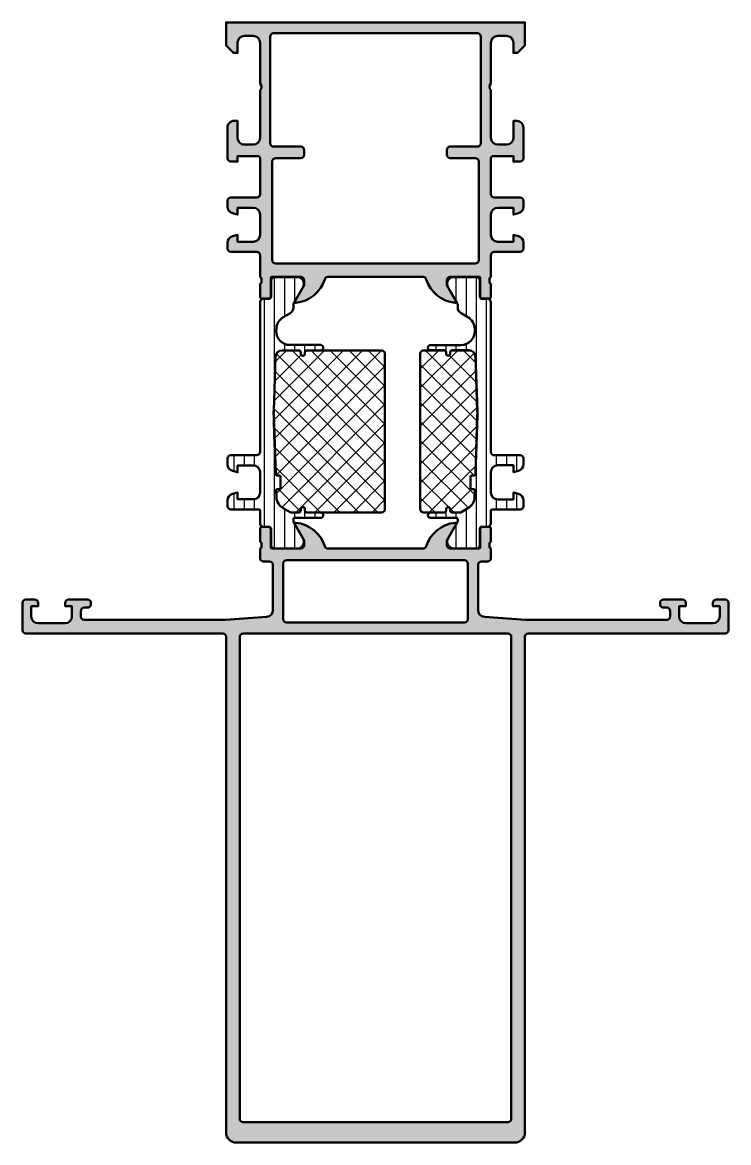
# Model space of a CAD drawing. Extents: x 0 to 104, y -75 to 90.
import ezdxf

# ---------------------------------------------------------------- set-up
doc = ezdxf.new("R2010")
doc.units = 0
for name, color, linetype, lineweight in [('0S-Alu contour', 7, 'Continuous', 50), ('0S-Alu hatch', 252, 'Continuous', 25), ('0S-Plastic contour', 254, 'Continuous', 50), ('0S-Plastic hatch', 253, 'Continuous', 25), ('0S-PT contour', 91, 'Continuous', 50), ('0S-PT hatch', 103, 'Continuous', 25)]:
    doc.layers.add(name, color=color, linetype=linetype, lineweight=lineweight)
pattern_1 = [(90, (0, 0), (-1.4859, 0), [])]
pattern_2 = [(135, (0, 0), (-1.403165018917055, -1.403165018917055), []), (225, (0, 0), (1.403165018917055, -1.403165018917055), [])]

# ---------------------------------------------------------------- blocks, each defined once
blk = doc.blocks.new('445370__25957A92_F69E_449B_9028_9C96737968BF_')
at = {"layer": '0S-Alu hatch'}
h = blk.add_hatch(color=256, dxfattribs=at)
edge = h.paths.add_edge_path()
edge.add_line((35.5, 10.6), (36.4, 10.59999999999999))
edge.add_ellipse((36.4, 10.09999999999999), major_axis=(-0.5, 0), ratio=1, start_angle=180, end_angle=270, ccw=False)
edge.add_line((36.9, 10.09999999999999), (36.90000000000001, 3.4311192034013))
edge.add_ellipse((35.90000000000001, 3.431119203401299), major_axis=(-1, 0), ratio=1, start_angle=94.08561677997488, end_angle=180, ccw=False)
edge.add_line((35.97124704998792, 2.433660503570564), (29.9, 2))
edge.add_line((29.9, 2), (9.100000000000001, 1.999999999999998))
edge.add_ellipse((9.100000000000001, 2.5), major_axis=(-0.5000000000000018, 0), ratio=1, start_angle=0, end_angle=90, ccw=False)
edge.add_line((8.6, 2.5), (8.599999999999998, 3.299999999999999))
edge.add_ellipse((9.099999999999998, 3.299999999999999), major_axis=(-0.5, 0), ratio=1, start_angle=270, end_angle=360, ccw=False)
edge.add_line((9.099999999999998, 3.799999999999999), (9.600000000000001, 3.799999999999998))
edge.add_arc((9.600000000000001, 4.299999999999998), 0.5, 270, 360)
edge.add_line((10.1, 4.300000000000003), (10.1, 4.500000000000006))
edge.add_arc((9.600000000000001, 4.500000000000001), 0.4999999999999983, 0, 90)
edge.add_line((9.600000000000001, 5), (6.800000000000002, 5.000000000000001))
edge.add_arc((6.800000000000002, 4.500000000000001), 0.5, 90, 180)
edge.add_line((6.300000000000002, 4.5), (6.300000000000001, 3.999999999999999))
edge.add_line((6.300000000000001, 3.999999999999999), (7.300000000000001, 3.999999999999999))
edge.add_line((7.300000000000001, 3.999999999999999), (7.300000000000001, 2.5))
edge.add_ellipse((6.3, 2.5), major_axis=(-1, 0), ratio=1, start_angle=90, end_angle=180, ccw=False)
edge.add_line((6.3, 1.499999999999999), (2.299999999999999, 1.499999999999999))
edge.add_ellipse((2.299999999999999, 2.499999999999999), major_axis=(-1, 0), ratio=1, start_angle=0, end_angle=90, ccw=False)
edge.add_line((1.299999999999999, 2.499999999999999), (1.299999999999999, 3.999999999999998))
edge.add_line((1.299999999999999, 3.999999999999998), (2.299999999999999, 3.999999999999999))
edge.add_line((2.299999999999999, 3.999999999999999), (2.299999999999999, 4.499999999999999))
edge.add_arc((1.799999999999999, 4.499999999999999), 0.5, 0, 90)
edge.add_line((1.799999999999999, 4.999999999999999), (0.4999999999999999, 5))
edge.add_arc((0.4999999999999999, 4.5), 0.5, 90, 180)
edge.add_line((-2e-16, 4.5), (0, 0.5))
edge.add_arc((0.5, 0.5), 0.5, 180, 269.9999999999999)
edge.add_line((0.4999999999999998, 0), (29.5, 0))
edge.add_ellipse((29.5, -0.5), major_axis=(-0.5, 0), ratio=1, start_angle=180, end_angle=270, ccw=False)
edge.add_line((30, -0.5), (30, -73.5))
edge.add_arc((31.5, -73.5), 1.5, 180, 270)
edge.add_line((31.5, -75), (72.5, -75))
edge.add_arc((72.5, -73.5), 1.5, 270, 360)
edge.add_line((74, -73.5), (74, -0.5))
edge.add_ellipse((74.5, -0.5), major_axis=(-0.5, 0), ratio=1, start_angle=270, end_angle=360, ccw=False)
edge.add_line((74.5, 1e-16), (103.5, 0))
edge.add_arc((103.5, 0.5), 0.5, 270, 360)
edge.add_line((104, 0.5), (104, 4.500000000000001))
edge.add_arc((103.5, 4.5), 0.5, 0, 90)
edge.add_line((103.5, 5), (102.2, 5.000000000000006))
edge.add_arc((102.2, 4.50000000000002), 0.4999999999999858, 90.0000000000016, 180)
edge.add_line((101.7, 4.500000000000034), (101.7, 3.999999999999999))
edge.add_line((101.7, 3.999999999999999), (102.7, 3.999999999999998))
edge.add_line((102.7, 3.999999999999998), (102.7, 2.5))
edge.add_ellipse((101.7, 2.5), major_axis=(-1, 0), ratio=1, start_angle=90, end_angle=180, ccw=False)
edge.add_line((101.7, 1.5), (97.70000000000003, 1.499999999999993))
edge.add_ellipse((97.70000000000003, 2.500000000000007), major_axis=(-1.000000000000014, 0), ratio=1, start_angle=0, end_angle=89.9999999999992, ccw=False)
edge.add_line((96.70000000000002, 2.500000000000007), (96.70000000000002, 3.999999999999999))
edge.add_line((96.70000000000002, 3.999999999999999), (97.70000000000002, 3.999999999999999))
edge.add_line((97.70000000000002, 3.999999999999999), (97.69999999999999, 4.499999999999998))
edge.add_arc((97.19999999999997, 4.499999999999998), 0.5, 0, 90)
edge.add_line((97.19999999999997, 4.999999999999998), (94.4, 5.000000000000001))
edge.add_arc((94.40000000000003, 4.499999999999987), 0.5000000000000142, 90.0000000000016, 180)
edge.add_line((93.9, 4.499999999999987), (93.89999999999998, 4.299999999999992))
edge.add_arc((94.4, 4.300000000000006), 0.5000000000000142, 180, 269.9999999999984)
edge.add_line((94.39999999999999, 3.799999999999991), (94.9, 3.799999999999986))
edge.add_ellipse((94.9, 3.299999999999986), major_axis=(-0.5, 0), ratio=1, start_angle=180, end_angle=270, ccw=False)
edge.add_line((95.40000000000002, 3.300000000000003), (95.40000000000003, 2.500000000000046))
edge.add_ellipse((94.9, 2.500000000000028), major_axis=(-0.5000000000000285, 0), ratio=1, start_angle=90, end_angle=180, ccw=False)
edge.add_line((94.9, 2), (74.09999999999998, 2.000000000000001))
edge.add_line((74.09999999999998, 2.000000000000001), (68.02875295001212, 2.433660503570555))
edge.add_ellipse((68.10000000000004, 3.431119203401304), major_axis=(-1.000000000000014, 0), ratio=1, start_angle=0, end_angle=85.91438322002472, ccw=False)
edge.add_line((67.10000000000002, 3.431119203401302), (67.1, 10.1))
edge.add_ellipse((67.6, 10.1), major_axis=(-0.5, 0), ratio=1, start_angle=270, end_angle=360, ccw=False)
edge.add_line((67.6, 10.6), (68.49999999999999, 10.6))
edge.add_arc((68.49999999999997, 11.09999999999999), 0.4999999999999858, 270.0000000000017, 360)
edge.add_line((68.99999999999994, 11.09999999999998), (69, 12.50000000000003))
edge.add_ellipse((69.07883644654304, 12.76752059199316), major_axis=(-0.2788950563274375, 0), ratio=1, start_angle=-1.1645893740957263, end_angle=73.58012358050962, ccw=False)
edge.add_line((68.79999899999999, 12.77318899999152), (68.79999900000001, 13.22678299999145))
edge.add_ellipse((69.07886709564318, 13.23244365946859), major_axis=(-0.278925541737145, 0), ratio=1, start_angle=-73.57540544464308, end_angle=1.1628700729031038, ccw=False)
edge.add_line((69, 13.49998699999152), (69, 15.37999800000001))
edge.add_arc((68.69999999999999, 15.37999800000001), 0.3000000000000114, 0, 90)
edge.add_line((68.69999999999999, 15.67999800000003), (67.72002568095718, 15.67999800000001))
edge.add_arc((67.7200256809572, 15.37999800000003), 0.2999999999999829, 90.00000000000543, 180)
edge.add_line((67.42002568095722, 15.37999800000003), (67.42002568095722, 12.62000000000003))
edge.add_ellipse((67.30002568095722, 12.62000000000003), major_axis=(-0.1200000000000045, 0), ratio=1, start_angle=90.00000000000682, end_angle=180, ccw=False)
edge.add_line((67.30002568095723, 12.50000000000002), (63.00000000000004, 12.50000000000003))
edge.add_ellipse((63.00000000000004, 13.00000000000002), major_axis=(-0.4999999999999876, 0), ratio=1, start_angle=0, end_angle=90, ccw=False)
edge.add_line((62.50000000000006, 13.00000000000007), (62.50000000000013, 13.70000000000009))
edge.add_line((62.50000000000013, 13.70000000000009), (63.8814954576225, 16.0928203230276))
edge.add_arc((63.76188021535185, 16.16188021535174), 0.1381197846482894, 330.0000000000001, 455.6225775507896)
edge.add_arc((64.23822324117361, 11.3233911381529), 4.99999999999929, 95.62257755079034, 162.2515836439296)
edge.add_ellipse((58.99999999999984, 13.00000000000072), major_axis=(-0.5000000000006916, 0), ratio=1, start_angle=90, end_angle=162.2515836439305, ccw=False)
edge.add_line((58.99999999999984, 12.50000000000003), (45.00000000000016, 12.50000000000003))
edge.add_ellipse((45.00000000000016, 13.00000000000062), major_axis=(-0.5000000000005916, 0), ratio=1, start_angle=17.748416356070493, end_angle=90, ccw=False)
edge.add_arc((39.76177675882637, 11.32339113815278), 4.999999999999415, 17.74841635607047, 84.37742244920975)
edge.add_arc((40.23811978464812, 16.16188021535176), 0.1381197846482707, 84.37742244920356, 210.0000000000044)
edge.add_line((40.11850454237748, 16.09282032302761), (41.49999999999987, 13.70000000000009))
edge.add_line((41.49999999999987, 13.70000000000009), (41.49999999999993, 13.00000000000005))
edge.add_ellipse((40.99999999999996, 13.00000000000001), major_axis=(-0.4999999999999716, 0), ratio=1, start_angle=90, end_angle=180, ccw=False)
edge.add_line((40.99999999999996, 12.50000000000003), (36.6999743190428, 12.50000000000003))
edge.add_ellipse((36.6999743190428, 12.62000000000004), major_axis=(-0.1200000000000045, 0), ratio=1, start_angle=0, end_angle=90, ccw=False)
edge.add_line((36.57997431904279, 12.62000000000004), (36.57997431904279, 15.37999800000003))
edge.add_arc((36.27997431904279, 15.37999800000002), 0.3000000000000043, 0, 90)
edge.add_line((36.27997431904279, 15.67999800000003), (35.30000000000001, 15.67999800000003))
edge.add_arc((35.30000000000001, 15.37999800000003), 0.3000000000000025, 89.99999999999864, 180)
edge.add_line((35, 15.37999800000003), (35, 13.49998699999152))
edge.add_ellipse((34.92113290435683, 13.23244365946858), major_axis=(-0.2789255417371511, 0), ratio=1, start_angle=178.837129927107, end_angle=253.57540544464518, ccw=False)
edge.add_line((35.200001, 13.22678299999149), (35.200001, 12.77318899999151))
edge.add_ellipse((34.92116355345696, 12.76752059199313), major_axis=(-0.2788950563274308, 0), ratio=1, start_angle=106.4198764194924, end_angle=181.1645893740985, ccw=False)
edge.add_line((35, 12.50000000000001), (35, 11.1))
edge.add_arc((35.5, 11.1), 0.5, 180, 270)
edge = h.paths.add_edge_path()
edge.add_line((65.1, 1.6), (38.9, 1.600000000000001))
edge.add_ellipse((38.9, 2.100000000000001), major_axis=(-0.5, 0), ratio=1, start_angle=0, end_angle=90, ccw=False)
edge.add_line((38.4, 2.100000000000001), (38.40000000000001, 10.3))
edge.add_ellipse((38.9, 10.3), major_axis=(-0.5, 0), ratio=1, start_angle=270, end_angle=360, ccw=False)
edge.add_line((38.9, 10.8), (65.1, 10.8))
edge.add_ellipse((65.1, 10.3), major_axis=(-0.5, 0), ratio=1, start_angle=180, end_angle=270, ccw=False)
edge.add_line((65.6, 10.3), (65.6, 2.100000000000001))
edge.add_ellipse((65.1, 2.1), major_axis=(-0.5, 0), ratio=1, start_angle=90, end_angle=180, ccw=False)
edge = h.paths.add_edge_path()
edge.add_line((32, -71.5), (32, -0.5))
edge.add_ellipse((32.5, -0.5), major_axis=(-0.5, 0), ratio=1, start_angle=270, end_angle=360, ccw=False)
edge.add_line((32.5, 0), (71.5, 0))
edge.add_ellipse((71.5, -0.5), major_axis=(-0.5, 0), ratio=1, start_angle=180, end_angle=270, ccw=False)
edge.add_line((72, -0.5), (72, -71.5))
edge.add_ellipse((71.5, -71.5), major_axis=(-0.5, 0), ratio=1, start_angle=90, end_angle=180, ccw=False)
edge.add_line((71.5, -72), (32.5, -72))
edge.add_ellipse((32.5, -71.5), major_axis=(-0.5, 0), ratio=1, start_angle=0, end_angle=90, ccw=False)
at = {"layer": '0S-Alu contour', "color": 7}
for points in [[(35, 15.37999800000003), (35, 13.49998699999152)], [(36.27997431904279, 15.67999800000003), (35.30000000000001, 15.67999800000003)], [(36.57997431904279, 12.62000000000004), (36.57997431904279, 15.37999800000003)], [(40.11850454237748, 16.09282032302761), (41.49999999999987, 13.70000000000009), (41.49999999999993, 13.00000000000005)], [(62.50000000000006, 13.00000000000007), (62.50000000000013, 13.70000000000009), (63.8814954576225, 16.0928203230276)], [(67.42002568095722, 15.37999800000003), (67.42002568095722, 12.62000000000003)], [(68.69999999999999, 15.67999800000003), (67.72002568095718, 15.67999800000001)], [(69, 13.49998699999152), (69, 15.37999800000001)], [(35.200001, 13.22678299999149), (35.200001, 12.77318899999151)], [(68.79999899999999, 12.77318899999152), (68.79999900000001, 13.22678299999145)], [(35, 12.50000000000001), (35, 11.1)], [(40.99999999999996, 12.50000000000003), (36.6999743190428, 12.50000000000003)], [(58.99999999999984, 12.50000000000003), (45.00000000000016, 12.50000000000003)], [(67.30002568095723, 12.50000000000002), (63.00000000000004, 12.50000000000003)], [(68.99999999999994, 11.09999999999998), (69, 12.50000000000003)], [(35.5, 10.6), (36.4, 10.59999999999999)], [(36.9, 10.09999999999999), (36.90000000000001, 3.4311192034013)], [(38.4, 2.100000000000001), (38.40000000000001, 10.3)], [(38.9, 10.8), (65.1, 10.8)], [(65.6, 10.3), (65.6, 2.100000000000001)], [(67.10000000000002, 3.431119203401302), (67.1, 10.1)], [(67.6, 10.6), (68.49999999999999, 10.6)], [(1.799999999999999, 4.999999999999999), (0.4999999999999999, 5)], [(9.600000000000001, 5), (6.800000000000002, 5.000000000000001)], [(97.19999999999997, 4.999999999999998), (94.4, 5.000000000000001)], [(103.5, 5), (102.2, 5.000000000000006)], [(-2e-16, 4.5), (0, 0.5)], [(1.299999999999999, 2.499999999999999), (1.299999999999999, 3.999999999999998), (2.299999999999999, 3.999999999999999), (2.299999999999999, 4.499999999999999)], [(6.300000000000002, 4.5), (6.300000000000001, 3.999999999999999), (7.300000000000001, 3.999999999999999), (7.300000000000001, 2.5)], [(9.099999999999998, 3.799999999999999), (9.600000000000001, 3.799999999999998)], [(10.1, 4.300000000000003), (10.1, 4.500000000000006)], [(93.9, 4.499999999999987), (93.89999999999998, 4.299999999999992)], [(94.39999999999999, 3.799999999999991), (94.9, 3.799999999999986)], [(96.70000000000002, 2.500000000000007), (96.70000000000002, 3.999999999999999), (97.70000000000002, 3.999999999999999), (97.69999999999999, 4.499999999999998)], [(101.7, 4.500000000000034), (101.7, 3.999999999999999), (102.7, 3.999999999999998), (102.7, 2.5)], [(104, 0.5), (104, 4.500000000000001)], [(8.6, 2.5), (8.599999999999998, 3.299999999999999)], [(35.97124704998792, 2.433660503570564), (29.9, 2), (9.100000000000001, 1.999999999999998)], [(94.9, 2), (74.09999999999998, 2.000000000000001), (68.02875295001212, 2.433660503570555)], [(95.40000000000002, 3.300000000000003), (95.40000000000003, 2.500000000000046)], [(0.4999999999999998, 0), (29.5, 0)], [(6.3, 1.499999999999999), (2.299999999999999, 1.499999999999999)], [(32.5, 0), (71.5, 0)], [(65.1, 1.6), (38.9, 1.600000000000001)], [(74.5, 1e-16), (103.5, 0)], [(101.7, 1.5), (97.70000000000003, 1.499999999999993)], [(30, -0.5), (30, -73.5)], [(32, -71.5), (32, -0.5)], [(72, -0.5), (72, -71.5)], [(74, -73.5), (74, -0.5)], [(71.5, -72), (32.5, -72)], [(31.5, -75), (72.5, -75)]]:
    blk.add_lwpolyline(points, dxfattribs=at)
for centre, radius, start, end in [((35.30000000000001, 15.37999800000003), 0.3000000000000025, 89.99999999999864, 180), ((36.27997431904279, 15.37999800000002), 0.3000000000000043, 0, 90), ((40.23811978464812, 16.16188021535176), 0.1381197846482707, 84.37742244920356, 210.0000000000044), ((39.76177675882637, 11.32339113815278), 4.999999999999415, 17.74841635607047, 84.37742244920975), ((64.23822324117361, 11.3233911381529), 4.99999999999929, 95.62257755079034, 162.2515836439296), ((63.76188021535185, 16.16188021535174), 0.1381197846482894, 330.0000000000001, 95.62257755078969), ((67.7200256809572, 15.37999800000003), 0.2999999999999829, 90.00000000000543, 180), ((68.69999999999999, 15.37999800000001), 0.3000000000000114, 0, 90), ((35.5, 11.1), 0.5, 180, 270), ((68.49999999999997, 11.09999999999999), 0.4999999999999858, 270.0000000000017, 0), ((0.4999999999999999, 4.5), 0.5, 90, 180), ((1.799999999999999, 4.499999999999999), 0.5, 0, 90), ((6.800000000000002, 4.500000000000001), 0.5, 90, 180), ((9.600000000000001, 4.500000000000001), 0.4999999999999983, 0, 90), ((94.40000000000003, 4.499999999999987), 0.5000000000000142, 90.0000000000016, 180), ((97.19999999999997, 4.499999999999998), 0.5, 0, 90), ((102.2, 4.50000000000002), 0.4999999999999858, 90.0000000000016, 180), ((103.5, 4.5), 0.5, 0, 90), ((9.600000000000001, 4.299999999999998), 0.5, 270, 0), ((94.4, 4.300000000000006), 0.5000000000000142, 180, 269.9999999999984), ((0.5, 0.5), 0.5, 180, 269.9999999999999), ((103.5, 0.5), 0.5, 270, 0), ((31.5, -73.5), 1.5, 180, 270), ((72.5, -73.5), 1.5, 270, 0)]:
    blk.add_arc(centre, radius, start, end, dxfattribs=at)
at = {"layer": '0S-Alu contour', "color": 7, "extrusion": (0, 0, -1)}
for centre, radius, start, end in [((-34.92113290435683, 13.23244365946858), 0.2789255417371511, 106.4245945553548, 181.1628700728931), ((-69.07886709564318, 13.23244365946859), 0.278925541737145, 358.8371299270969, 73.57540544464322), ((-34.92116355345696, 12.76752059199313), 0.2788950563274308, 178.8354106259015, 253.5801235805076), ((-36.6999743190428, 12.62000000000004), 0.1200000000000045, 270, 0), ((-40.99999999999996, 13.00000000000001), 0.4999999999999716, 180, 270), ((-45.00000000000016, 13.00000000000062), 0.5000000000005916, 270, 342.2515836439295), ((-58.99999999999984, 13.00000000000072), 0.5000000000006916, 197.7484163560696, 270), ((-63.00000000000004, 13.00000000000002), 0.4999999999999876, 270, 0), ((-67.30002568095722, 12.62000000000003), 0.1200000000000045, 180, 269.9999999999932), ((-69.07883644654304, 12.76752059199316), 0.2788950563274375, 286.4198764194904, 1.164589374095672), ((-36.4, 10.09999999999999), 0.5, 90, 180), ((-38.9, 10.3), 0.5, 0, 90), ((-65.1, 10.3), 0.5, 90, 180), ((-67.6, 10.1), 0.5, 0, 90), ((-9.099999999999998, 3.299999999999999), 0.5, 0, 90), ((-35.90000000000001, 3.431119203401299), 1, 180, 265.9143832200251), ((-68.10000000000004, 3.431119203401304), 1.000000000000014, 274.0856167799753, 0), ((-94.9, 3.299999999999986), 0.5, 90, 180), ((-2.299999999999999, 2.499999999999999), 1, 270, 0), ((-6.3, 2.5), 1, 180, 270), ((-9.100000000000001, 2.5), 0.5000000000000018, 270, 0), ((-38.9, 2.100000000000001), 0.5, 270, 0), ((-65.1, 2.1), 0.5, 180, 270), ((-94.9, 2.500000000000028), 0.5000000000000285, 180, 270), ((-97.70000000000003, 2.500000000000007), 1.000000000000014, 270.0000000000008, 0), ((-101.7, 2.5), 1, 180, 270), ((-29.5, -0.5), 0.5, 90, 180), ((-32.5, -0.5), 0.5, 0, 90), ((-71.5, -0.5), 0.5, 90, 180), ((-74.5, -0.5), 0.5, 0, 90), ((-32.5, -71.5), 0.5, 270, 0), ((-71.5, -71.5), 0.5, 180, 270)]:
    blk.add_arc(centre, radius, start, end, dxfattribs=at)
blk = doc.blocks.new('284639__68BDED8D_8FCE_4AB2_AD28_B8AC3910F13D___E0279F2F_A81D_417C_AD66_057881119763_')
at = {"layer": '0S-Plastic hatch'}
h = blk.add_hatch(dxfattribs=at)
h.set_pattern_fill('ANSI31', color=256, scale=0.4680000000000001, angle=45, style=0)
h.set_pattern_definition(pattern_1)
edge = h.paths.add_edge_path()
edge.add_line((68.99000000000005, 48.790003), (68.99, 26.74999999999992))
edge.add_arc((69.5, 26.74999999999992), 0.5099999999999909, 180, 269.9999999999984)
edge.add_line((69.49999999999999, 26.23999999999993), (73.30000000000003, 26.23999999999993))
edge.add_ellipse((73.30000000000003, 25.74999999999997), major_axis=(-0.4899999999999701, 0), ratio=1, start_angle=180, end_angle=270, ccw=False)
edge.add_line((73.78999999999999, 25.74999999999997), (73.78999999999999, 24.91925077662566))
edge.add_ellipse((72.79999999999988, 24.91925077662564), major_axis=(-0.9900000000001085, 0), ratio=1, start_angle=104.99999999999471, end_angle=180, ccw=False)
edge.add_line((73.05623085465132, 23.96298420859933), (72.31, 23.76303225372842))
edge.add_line((72.31, 23.76303225372842), (72.31, 24.75999999999991))
edge.add_line((72.31, 24.75999999999991), (69.99999999999991, 24.75999999999988))
edge.add_arc((69.99999999999994, 23.74999999999994), 1.009999999999944, 90.00000000000081, 180)
edge.add_line((68.99, 23.74999999999994), (68.99, 20.74999999999993))
edge.add_arc((70, 20.74999999999993), 1.010000000000005, 180, 270)
edge.add_line((70, 19.73999999999993), (72.31, 19.73999999999993))
edge.add_line((72.31, 19.73999999999993), (72.31, 20.73696774627153))
edge.add_line((72.31, 20.73696774627153), (73.05623085465155, 20.53701579140042))
edge.add_ellipse((72.8, 19.58074922337426), major_axis=(-0.9899999999999956, 0), ratio=1, start_angle=180, end_angle=254.99999999999682, ccw=False)
edge.add_line((73.78999999999999, 19.58074922337425), (73.78999999999999, 18.74999999999987))
edge.add_ellipse((73.30000000000001, 18.74999999999987), major_axis=(-0.4899999999999807, 0), ratio=1, start_angle=90, end_angle=180, ccw=False)
edge.add_line((73.30000000000001, 18.25999999999989), (69.20000000000003, 18.25999999999994))
edge.add_arc((69.20000000000003, 18.0499999999999), 0.2100000000000328, 90, 180)
edge.add_line((68.99, 18.04999999999991), (68.98999999999998, 16.20999699999999))
edge.add_ellipse((68.49999999999997, 16.20999699999999), major_axis=(-0.4900000000000091, 0), ratio=1, start_angle=90.0000000000017, end_angle=180, ccw=False)
edge.add_line((68.49999999999999, 15.71999699999998), (67.68195333787374, 15.71999699999999))
edge.add_arc((67.68195333788891, 15.40999699998478), 0.3100000000152079, 90.00000000280777, 180.0079247400522)
edge.add_line((67.37195334083891, 15.40995412301482), (67.37228528359071, 13.01006375071914))
edge.add_ellipse((66.88228931083216, 13.00999597743855), major_axis=(-0.4899959774455449, 0), ratio=1, start_angle=90, end_angle=180.0079248057727, ccw=False)
edge.add_line((66.88228931083216, 12.51999999999301), (63.40646217502285, 12.51999999999998))
edge.add_ellipse((63.54805582209891, 13.49981807472283), major_axis=(-0.989996070924477, 0), ratio=1, start_angle=-32.74075698837942, end_angle=81.77710364110322, ccw=False)
edge.add_line((62.715344117118, 14.03524634894234), (64.04167297106491, 16.33251562640733))
edge.add_arc((63.59999999999995, 16.5875156001929), 0.5099999999999908, 330.0000034006519, 360)
edge.add_line((64.10999999999994, 16.58751560019275), (64.11, 16.81001272907997))
edge.add_arc((63.90000000000005, 16.81001272908003), 0.2099999999999511, 0, 90.0000000000039)
edge.add_line((63.90000000000004, 17.02001272907998), (60.09999999999998, 17.02001272907994))
edge.add_ellipse((60.09999999999998, 17.41001272907993), major_axis=(-0.3900000000000006, 0), ratio=1, start_angle=-90, end_angle=90, ccw=False)
edge.add_line((60.09999999999998, 17.80001272907994), (62.09999999999999, 17.80001272907997))
edge.add_arc((62.09999999999998, 18.11001272907997), 0.3099999999999987, 270.0000000000013, 360)
edge.add_line((62.40999999999998, 18.11001272907984), (62.41000000000006, 18.31001272908011))
edge.add_ellipse((62.70000000000006, 18.31001272908004), major_axis=(-0.2899999999999991, 0), ratio=1, start_angle=180, end_angle=360, ccw=False)
edge.add_line((62.99000000000006, 18.31001272907997), (62.99, 18.11001272908009))
edge.add_arc((63.3, 18.11001272908), 0.3099999999999952, 180, 270)
edge.add_line((63.3, 17.80001272908), (64.46410161520026, 17.80001272907999))
edge.add_arc((64.46410161520026, 18.0100127287114), 0.2099999996314104, 270, 299.9999946536959)
edge.add_line((64.56910159804602, 17.82814738443826), (65.60590409744754, 18.42674545757122))
edge.add_arc((64.60090426373587, 20.16745660626703), 2.009999992277199, 299.9999946536919, 358.2766121829278)
edge.add_line((66.60999506718899, 20.10700735123101), (66.6407156095415, 21.04311204961129))
edge.add_arc((66.43223894920492, 21.05136482297398), 0.2086399438584862, 357.7330684391431, 450.3873064013854)
edge.add_line((66.4308286015123, 21.25999999999995), (66.19999999999999, 21.25999999999998))
edge.add_ellipse((66.19999999999999, 21.44999999999997), major_axis=(-0.1899999999999906, 0), ratio=1, start_angle=0, end_angle=90, ccw=False)
edge.add_line((66.00999999999999, 21.44999999999997), (66.01, 23.04999999999997))
edge.add_ellipse((66.19999999999999, 23.04999999999997), major_axis=(-0.1899999999999835, 0), ratio=1, start_angle=270, end_angle=360, ccw=False)
edge.add_line((66.19999999999999, 23.23999999999995), (66.5095904128498, 23.23999999999997))
edge.add_arc((66.5095904128498, 23.44999999999997), 0.2100000000000044, 270, 358.1203748410043)
edge.add_line((66.71947742087906, 23.44311204961305), (67.00461404939391, 32.13168709397084))
edge.add_arc((57.00005038425419, 32.46001272075425), 10.00994964258245, 358.1203654293956, 361.8796157474867)
edge.add_line((67.00461415725667, 32.78833506078458), (66.74683969807606, 40.7231404904597))
edge.add_arc((65.73738313564951, 40.69001272908003), 1.010000000000027, 1.879625158710634, 90.00000000000242)
edge.add_line((65.73738313564947, 41.70001272908006), (63.29999999999994, 41.70001272908))
edge.add_arc((63.29999999999994, 41.39001272908005), 0.3099999999999454, 90.00000000000134, 180)
edge.add_line((62.99, 41.39001272908005), (62.99, 41.19001272908))
edge.add_ellipse((62.70000000000002, 41.19001272908), major_axis=(-0.2899999999999849, 0), ratio=1, start_angle=0, end_angle=180, ccw=False)
edge.add_line((62.41000000000003, 41.19001272908), (62.41000000000003, 41.39001272908002))
edge.add_arc((62.10000000000007, 41.39001272908002), 0.3099999999999667, 0, 89.99999999999739)
edge.add_line((62.10000000000007, 41.70001272907998), (60.09999999999998, 41.70001272908002))
edge.add_ellipse((60.09999999999998, 42.09001272907999), major_axis=(-0.3899999999999792, 0), ratio=1, start_angle=-90.00000000000102, end_angle=89.99999999999898, ccw=False)
edge.add_line((60.09999999999999, 42.48001272907997), (64.61213858770033, 42.4800127290799))
edge.add_arc((64.61213858770036, 44.4900127290799), 2.00999999999999, 269.9999999999992, 361.879625159)
edge.add_line((66.6210570931231, 44.55594025421194), (66.60999506718893, 44.89301810693162))
edge.add_arc((64.60090425601655, 44.83256885166064), 2.010000000000031, 1.723387817149675, 60.00000552362075)
edge.add_line((65.60590408820266, 46.57328001015478), (64.60500008265467, 47.15115207853417))
edge.add_ellipse((65.1000000000001, 48.00851727600146), major_axis=(-0.9900000000000378, 0), ratio=1, start_angle=0, end_angle=60.00000552362002, ccw=False)
edge.add_line((64.11000000000006, 48.00851727600132), (64.10999999999999, 48.404570065504))
edge.add_arc((63.59999999999999, 48.40457006550386), 0.5099999999999909, 0, 29.99999659934495)
edge.add_line((64.04167297106495, 48.6595700392894), (62.71077477470386, 50.96475365105786))
edge.add_ellipse((63.54348647968489, 51.50018192527717), major_axis=(-0.9899960709244687, 0), ratio=1, start_angle=-81.77710364109811, end_angle=32.740756988366286, ccw=False)
edge.add_line((63.40189283260875, 52.48000000000001), (66.87771996841809, 52.48000000000699))
edge.add_ellipse((66.8777199684273, 51.99000402257063), major_axis=(-0.4899959774363651, 0), ratio=1, start_angle=179.9920752638111, end_angle=270.0000000010768, ccw=False)
edge.add_line((67.36771594117675, 51.98993624988514), (67.36738400129433, 49.59004587609147))
edge.add_arc((67.67738399689443, 49.5900029985654), 0.3099999985654025, 179.9920751571131, 269.9999999999973)
edge.add_line((67.67738399689442, 49.28000299999999), (68.50000000000006, 49.280003))
edge.add_ellipse((68.50000000000006, 48.79000300000001), major_axis=(-0.4899999999999949, 0), ratio=1, start_angle=180, end_angle=270, ccw=False)
at = {"layer": '0S-Plastic contour', "color": 7}
for points in [[(63.40189283260875, 52.48000000000001), (66.87771996841809, 52.48000000000699)], [(67.36771594117675, 51.98993624988514), (67.36738400129433, 49.59004587609147)], [(64.04167297106495, 48.6595700392894), (62.71077477470386, 50.96475365105786)], [(64.11000000000006, 48.00851727600132), (64.10999999999999, 48.404570065504)], [(67.67738399689442, 49.28000299999999), (68.50000000000006, 49.280003)], [(68.99000000000005, 48.790003), (68.99, 26.74999999999992)], [(65.60590408820266, 46.57328001015478), (64.60500008265467, 47.15115207853417)], [(66.6210570931231, 44.55594025421194), (66.60999506718893, 44.89301810693162)], [(60.09999999999999, 42.48001272907997), (64.61213858770033, 42.4800127290799)], [(62.10000000000007, 41.70001272907998), (60.09999999999998, 41.70001272908002)], [(62.41000000000003, 41.19001272908), (62.41000000000003, 41.39001272908002)], [(62.99, 41.39001272908005), (62.99, 41.19001272908)], [(65.73738313564947, 41.70001272908006), (63.29999999999994, 41.70001272908)], [(67.00461415725667, 32.78833506078458), (66.74683969807606, 40.7231404904597)], [(66.71947742087906, 23.44311204961305), (67.00461404939391, 32.13168709397084)], [(69.49999999999999, 26.23999999999993), (73.30000000000003, 26.23999999999993)], [(73.05623085465132, 23.96298420859933), (72.31, 23.76303225372842), (72.31, 24.75999999999991), (69.99999999999991, 24.75999999999988)], [(73.78999999999999, 25.74999999999997), (73.78999999999999, 24.91925077662566)], [(66.19999999999999, 23.23999999999995), (66.5095904128498, 23.23999999999997)], [(68.99, 23.74999999999994), (68.99, 20.74999999999993)], [(66.00999999999999, 21.44999999999997), (66.01, 23.04999999999997)], [(66.4308286015123, 21.25999999999995), (66.19999999999999, 21.25999999999998)], [(66.60999506718899, 20.10700735123101), (66.6407156095415, 21.04311204961129)], [(70, 19.73999999999993), (72.31, 19.73999999999993), (72.31, 20.73696774627153), (73.05623085465155, 20.53701579140042)], [(62.40999999999998, 18.11001272907984), (62.41000000000006, 18.31001272908011)], [(62.99000000000006, 18.31001272907997), (62.99, 18.11001272908009)], [(64.56910159804602, 17.82814738443826), (65.60590409744754, 18.42674545757122)], [(73.30000000000001, 18.25999999999989), (69.20000000000003, 18.25999999999994)], [(73.78999999999999, 19.58074922337425), (73.78999999999999, 18.74999999999987)], [(60.09999999999998, 17.80001272907994), (62.09999999999999, 17.80001272907997)], [(63.90000000000004, 17.02001272907998), (60.09999999999998, 17.02001272907994)], [(63.3, 17.80001272908), (64.46410161520026, 17.80001272907999)], [(64.10999999999994, 16.58751560019275), (64.11, 16.81001272907997)], [(68.99, 18.04999999999991), (68.98999999999998, 16.20999699999999)], [(62.715344117118, 14.03524634894234), (64.04167297106491, 16.33251562640733)], [(67.37195334083891, 15.40995412301482), (67.37228528359071, 13.01006375071914)], [(68.49999999999999, 15.71999699999998), (67.68195333787374, 15.71999699999999)], [(66.88228931083216, 12.51999999999301), (63.40646217502285, 12.51999999999998)]]:
    blk.add_lwpolyline(points, dxfattribs=at)
at = {"layer": '0S-Plastic contour', "color": 7, "extrusion": (0, 0, -1)}
for centre, radius, start, end in [((-63.54348647968489, 51.50018192527717), 0.9899960709244687, 327.2592430116337, 81.77710364109811), ((-66.8777199684273, 51.99000402257063), 0.4899959774363652, 89.99999999892322, 180.007924736189), ((-65.1000000000001, 48.00851727600146), 0.9900000000000378, 299.99999447638, 0), ((-68.50000000000006, 48.79000300000001), 0.4899999999999949, 90, 180), ((-60.09999999999998, 42.09001272907999), 0.3899999999999792, 270.000000000001, 90.00000000000104), ((-62.70000000000002, 41.19001272908), 0.2899999999999849, 180, 0), ((-72.79999999999988, 24.91925077662564), 0.9900000000001085, 180, 255.0000000000053), ((-73.30000000000003, 25.74999999999997), 0.4899999999999701, 90, 180), ((-66.19999999999999, 23.04999999999997), 0.1899999999999835, 0, 90), ((-66.19999999999999, 21.44999999999997), 0.1899999999999906, 270, 0), ((-72.8, 19.58074922337426), 0.9899999999999956, 105.0000000000032, 180), ((-62.70000000000006, 18.31001272908004), 0.2899999999999991, 0, 180), ((-73.30000000000001, 18.74999999999987), 0.4899999999999807, 180, 270), ((-60.09999999999998, 17.41001272907993), 0.3900000000000006, 270, 90), ((-68.49999999999997, 16.20999699999999), 0.4900000000000091, 180, 269.9999999999983), ((-63.54805582209891, 13.49981807472283), 0.989996070924477, 278.2228963588968, 32.74075698837935), ((-66.88228931083216, 13.00999597743855), 0.4899959774455449, 179.9920751942273, 270)]:
    blk.add_arc(centre, radius, start, end, dxfattribs=at)
at = {"layer": '0S-Plastic contour', "color": 7}
for centre, radius, start, end in [((67.67738399689443, 49.5900029985654), 0.3099999985654025, 179.9920751571131, 269.9999999999973), ((63.59999999999999, 48.40457006550386), 0.5099999999999909, 0, 29.99999659934495), ((64.60090425601655, 44.83256885166064), 2.010000000000031, 1.723387817149675, 60.00000552362075), ((64.61213858770036, 44.4900127290799), 2.00999999999999, 269.9999999999992, 1.879625158999989), ((62.10000000000007, 41.39001272908002), 0.3099999999999667, 0, 89.99999999999739), ((63.29999999999994, 41.39001272908005), 0.3099999999999454, 90.00000000000134, 180), ((65.73738313564951, 40.69001272908003), 1.010000000000027, 1.879625158710634, 90.00000000000242), ((57.00005038425419, 32.46001272075425), 10.00994964258245, 358.1203654293956, 1.879615747486764), ((69.5, 26.74999999999992), 0.5099999999999909, 180, 269.9999999999984), ((69.99999999999994, 23.74999999999994), 1.009999999999944, 90.00000000000081, 180), ((66.5095904128498, 23.44999999999997), 0.2100000000000044, 270, 358.1203748410043), ((64.60090426373587, 20.16745660626703), 2.009999992277199, 299.9999946536919, 358.2766121829278), ((66.43223894920492, 21.05136482297398), 0.2086399438584862, 357.7330684391431, 90.38730640138536), ((70, 20.74999999999993), 1.010000000000005, 180, 270), ((69.20000000000003, 18.0499999999999), 0.2100000000000328, 90, 180), ((62.09999999999998, 18.11001272907997), 0.3099999999999987, 270.0000000000013, 0), ((63.3, 18.11001272908), 0.3099999999999952, 180, 270), ((63.90000000000005, 16.81001272908003), 0.2099999999999511, 0, 90.0000000000039), ((63.59999999999995, 16.5875156001929), 0.5099999999999908, 330.0000034006519, 0), ((64.46410161520026, 18.0100127287114), 0.2099999996314104, 270, 299.9999946536959), ((67.68195333788891, 15.40999699998478), 0.3100000000152079, 90.00000000280777, 180.0079247400522)]:
    blk.add_arc(centre, radius, start, end, dxfattribs=at)
blk = doc.blocks.new('439490__500A711F_565B_4D5C_A9EA_2B05E293C59F_')
at = {"layer": '0S-PT hatch'}
h = blk.add_hatch(dxfattribs=at)
h.set_pattern_fill('ANSI37', color=256, scale=0.625, angle=90, style=0)
h.set_pattern_definition(pattern_2)
edge = h.paths.add_edge_path()
edge.add_line((58.60000000000006, 41.19001272908), (58.60000000000003, 18.31001272907998))
edge.add_arc((59.10000000000001, 18.31001272907998), 0.4999999999999787, 180, 269.9999999999992)
edge.add_line((59.10000000000001, 17.81001272908), (62.10000000000002, 17.81001272907994))
edge.add_arc((62.10000000000003, 18.11001272907995), 0.3000000000000043, 269.9999999999986, 360)
edge.add_line((62.40000000000003, 18.11001272907995), (62.40000000000003, 18.31001272907995))
edge.add_ellipse((62.70000000000004, 18.3100127290799), major_axis=(-0.3000000000000114, 0), ratio=1, start_angle=180, end_angle=360, ccw=False)
edge.add_line((63.00000000000006, 18.31001272907985), (63, 18.11001272908007))
edge.add_arc((63.29999999999998, 18.11001272907998), 0.2999999999999829, 180, 270)
edge.add_line((63.29999999999998, 17.81001272908), (64.46410161520029, 17.81001272907999))
edge.add_arc((64.46410161520026, 18.01001272871146), 0.1999999996314727, 270.0000000000041, 299.9999946536898)
edge.add_line((64.56410159885412, 17.83680763894266), (65.60090409825561, 18.43540571207559))
edge.add_arc((64.60090426373584, 20.16745660626703), 1.999999992277231, 299.9999946536917, 358.2770022894984)
edge.add_line((66.59999999999998, 20.10732170492453), (66.63072099011161, 21.04344004725052))
edge.add_arc((66.4308286015123, 21.04999999999996), 0.2000000000000163, 358.1203748410047, 449.9999999999959)
edge.add_line((66.43082860151233, 21.24999999999998), (66.19999999999999, 21.24999999999996))
edge.add_ellipse((66.19999999999997, 21.44999999999996), major_axis=(-0.1999999999999993, 0), ratio=1, start_angle=-0.001838102486885873, end_angle=90.00000000000409, ccw=False)
edge.add_line((66.0000000001029, 21.45000641618835), (66.00005147506899, 23.05453733158662))
edge.add_ellipse((66.19999999999996, 23.04999999999995), major_axis=(-0.1999999999999996, 0), ratio=1, start_angle=270, end_angle=358.7000387212534, ccw=False)
edge.add_line((66.19999999999996, 23.24999999999995), (66.50959041284983, 23.24999999999997))
edge.add_arc((66.5095904128498, 23.44999999999997), 0.2000000000000028, 270.0000000000041, 358.1203748410035)
edge.add_line((66.7094828014491, 23.44344004725052), (66.99461942996395, 32.13201509160831))
edge.add_arc((56.99999999999932, 32.46001272908035), 10.00000000000068, 358.1203748410047, 361.8796251589034)
edge.add_line((66.99461942996447, 32.78801036653638), (66.73684507864574, 40.72281249283268))
edge.add_arc((65.73738313564951, 40.69001272908004), 1.000000000000018, 1.879625159306798, 90.0000000000016)
edge.add_line((65.73738313564948, 41.69001272908007), (63.29999999999994, 41.69001272908))
edge.add_arc((63.29999999999995, 41.39001272908005), 0.2999999999999545, 90.00000000000136, 180)
edge.add_line((63, 41.39001272908005), (63, 41.19001272908))
edge.add_ellipse((62.70000000000002, 41.19001272908), major_axis=(-0.2999999999999829, 0), ratio=1, start_angle=0, end_angle=180, ccw=False)
edge.add_line((62.40000000000003, 41.19001272908), (62.40000000000002, 41.39001272908002))
edge.add_arc((62.10000000000006, 41.39001272908001), 0.2999999999999687, 0, 90)
edge.add_line((62.10000000000006, 41.69001272907998), (59.10000000000007, 41.69001272908))
edge.add_arc((59.10000000000007, 41.19001272908), 0.5000000000000142, 90, 180)
at = {"layer": '0S-PT contour', "color": 7}
for points in [[(62.10000000000006, 41.69001272907998), (59.10000000000007, 41.69001272908)], [(62.40000000000003, 41.19001272908), (62.40000000000002, 41.39001272908002)], [(63, 41.39001272908005), (63, 41.19001272908)], [(65.73738313564948, 41.69001272908007), (63.29999999999994, 41.69001272908)], [(58.60000000000006, 41.19001272908), (58.60000000000003, 18.31001272907998)], [(66.99461942996447, 32.78801036653638), (66.73684507864574, 40.72281249283268)], [(66.7094828014491, 23.44344004725052), (66.99461942996395, 32.13201509160831)], [(66.19999999999996, 23.24999999999995), (66.50959041284983, 23.24999999999997)], [(66.0000000001029, 21.45000641618835), (66.00005147506899, 23.05453733158662)], [(66.43082860151233, 21.24999999999998), (66.19999999999999, 21.24999999999996)], [(66.59999999999998, 20.10732170492453), (66.63072099011161, 21.04344004725052)], [(62.40000000000003, 18.11001272907995), (62.40000000000003, 18.31001272907995)], [(63.00000000000006, 18.31001272907985), (63, 18.11001272908007)], [(64.56410159885412, 17.83680763894266), (65.60090409825561, 18.43540571207559)], [(59.10000000000001, 17.81001272908), (62.10000000000002, 17.81001272907994)], [(63.29999999999998, 17.81001272908), (64.46410161520029, 17.81001272907999)]]:
    blk.add_lwpolyline(points, dxfattribs=at)
for centre, radius, start, end in [((59.10000000000007, 41.19001272908), 0.5000000000000142, 90, 180), ((62.10000000000006, 41.39001272908001), 0.2999999999999687, 0, 90), ((63.29999999999995, 41.39001272908005), 0.2999999999999545, 90.00000000000136, 180), ((65.73738313564951, 40.69001272908004), 1.000000000000018, 1.879625159306798, 90.0000000000016), ((56.99999999999932, 32.46001272908035), 10.00000000000068, 358.1203748410047, 1.879625158903408), ((66.5095904128498, 23.44999999999997), 0.2000000000000028, 270.0000000000041, 358.1203748410035), ((64.60090426373584, 20.16745660626703), 1.999999992277231, 299.9999946536917, 358.2770022894984), ((66.4308286015123, 21.04999999999996), 0.2000000000000163, 358.1203748410047, 89.99999999999594), ((59.10000000000001, 18.31001272907998), 0.4999999999999787, 180, 269.9999999999992), ((62.10000000000003, 18.11001272907995), 0.3000000000000043, 269.9999999999986, 0), ((63.29999999999998, 18.11001272907998), 0.2999999999999829, 180, 270), ((64.46410161520026, 18.01001272871146), 0.1999999996314727, 270.0000000000041, 299.9999946536898)]:
    blk.add_arc(centre, radius, start, end, dxfattribs=at)
at = {"layer": '0S-PT contour', "color": 7, "extrusion": (0, 0, -1)}
for centre, radius, start, end in [((-62.70000000000002, 41.19001272908), 0.2999999999999829, 180, 0), ((-66.19999999999996, 23.04999999999995), 0.1999999999999996, 1.299961278746585, 90), ((-66.19999999999997, 21.44999999999996), 0.1999999999999993, 269.9999999999959, 0.0018381024868151), ((-62.70000000000004, 18.3100127290799), 0.3000000000000114, 0, 180)]:
    blk.add_arc(centre, radius, start, end, dxfattribs=at)
blk = doc.blocks.new('439490__253A2F35_2138_41B6_BD47_94FB6432BF3D_')
at = {"layer": '0S-PT hatch'}
h = blk.add_hatch(dxfattribs=at)
h.set_pattern_fill('ANSI37', color=256, scale=0.625, angle=90, style=0)
h.set_pattern_definition(pattern_2)
edge = h.paths.add_edge_path()
edge.add_line((53.38999999999995, 41.19001272907964), (53.38999999999996, 18.31001272907964))
edge.add_ellipse((52.89999999999998, 18.31001272907965), major_axis=(-0.4899999999999878, 0), ratio=1, start_angle=90, end_angle=180, ccw=False)
edge.add_line((52.89999999999998, 17.82001272907966), (41.89999999999996, 17.82001272907961))
edge.add_ellipse((41.89999999999995, 18.11001272907961), major_axis=(-0.2900000000000062, 0), ratio=1, start_angle=0, end_angle=90.00000000000279, ccw=False)
edge.add_line((41.60999999999994, 18.11001272907961), (41.60999999999996, 18.31001272907962))
edge.add_arc((41.29999999999994, 18.31001272907956), 0.3100000000000094, 0, 180)
edge.add_line((40.98999999999993, 18.31001272907951), (40.99, 18.11001272907961))
edge.add_ellipse((40.70000000000005, 18.11001272907961), major_axis=(-0.2899999999999494, 0), ratio=1, start_angle=89.99999999998738, end_angle=180, ccw=False)
edge.add_line((40.69999999999999, 17.82001272907966), (39.53589838479969, 17.82001272907965))
edge.add_ellipse((39.53589838479969, 18.01001272871103), major_axis=(-0.1899999996313788, 0), ratio=1, start_angle=60.00000534630573, end_angle=89.9999999999979, ccw=False)
edge.add_line((39.44089840033779, 17.84546789344672), (38.40409590093626, 18.44406596657968))
edge.add_ellipse((39.39909573626412, 20.1674566062667), major_axis=(-1.989999992277204, 0), ratio=1, start_angle=1.7226046671157746, end_angle=60.000005346308, ccw=False)
edge.add_line((37.40999506830984, 20.10763602446469), (37.37927362931837, 21.04376804488766))
edge.add_ellipse((37.56917139848767, 21.04999999999963), major_axis=(-0.1899999999999913, 0), ratio=1, start_angle=-90.0000000000021, end_angle=1.8796251589948838, ccw=False)
edge.add_line((37.56917139848768, 21.23999999999962), (37.8, 21.23999999999962))
edge.add_arc((37.8, 21.44999999999962), 0.2099999999999973, 270, 360)
edge.add_line((38.00999999999999, 21.44999999999962), (38.00999999999999, 23.04999999999962))
edge.add_arc((37.79999999999998, 23.04999999999962), 0.210000000000008, 0, 89.99999999999613)
edge.add_line((37.8, 23.25999999999963), (37.49040958715016, 23.25999999999962))
edge.add_ellipse((37.49040958715016, 23.44999999999961), major_axis=(-0.1899999999999942, 0), ratio=1, start_angle=1.8796210482244078, end_angle=90.00000000000222, ccw=False)
edge.add_line((37.30051181753373, 23.44376805851214), (37.01526005982894, 32.13587028021976))
edge.add_ellipse((47.00005065690296, 32.46001272850421), major_axis=(-9.990050630211925, 0), ratio=1, start_angle=-1.8796345891515784, end_angle=1.8593754101141258, ccw=False)
edge.add_line((37.01537529732967, 32.78768567234827), (37.27314954078416, 40.72248449519381))
edge.add_ellipse((38.26261686435048, 40.6900127290797), major_axis=(-0.99000000000003, 0), ratio=1, start_angle=269.99999999999835, end_angle=358.1203748407504, ccw=False)
edge.add_line((38.26261686435051, 41.68001272907972), (40.70000000000002, 41.68001272907967))
edge.add_ellipse((40.70000000000003, 41.39001272907973), major_axis=(-0.2899999999999494, 0), ratio=1, start_angle=180, end_angle=270.0000000000014, ccw=False)
edge.add_line((40.98999999999999, 41.39001272907976), (40.99000000000001, 41.19001272907961))
edge.add_arc((41.29999999999998, 41.19001272907961), 0.3099999999999738, 180, 360)
edge.add_line((41.60999999999996, 41.19001272907961), (41.60999999999996, 41.39001272907968))
edge.add_ellipse((41.89999999999992, 41.39001272907968), major_axis=(-0.2899999999999636, 0), ratio=1, start_angle=270, end_angle=360, ccw=False)
edge.add_line((41.89999999999992, 41.68001272907964), (52.89999999999992, 41.68001272907966))
edge.add_ellipse((52.89999999999993, 41.19001272907965), major_axis=(-0.4900000000000091, 0), ratio=1, start_angle=180, end_angle=270.0000000000008, ccw=False)
at = {"layer": '0S-PT contour', "color": 7}
for points in [[(38.26261686435051, 41.68001272907972), (40.70000000000002, 41.68001272907967)], [(40.98999999999999, 41.39001272907976), (40.99000000000001, 41.19001272907961)], [(41.60999999999996, 41.19001272907961), (41.60999999999996, 41.39001272907968)], [(41.89999999999992, 41.68001272907964), (52.89999999999992, 41.68001272907966)], [(37.01537529732967, 32.78768567234827), (37.27314954078416, 40.72248449519381)], [(53.38999999999995, 41.19001272907964), (53.38999999999996, 18.31001272907964)], [(37.30051181753373, 23.44376805851214), (37.01526005982894, 32.13587028021976)], [(37.8, 23.25999999999963), (37.49040958715016, 23.25999999999962)], [(38.00999999999999, 21.44999999999962), (38.00999999999999, 23.04999999999962)], [(37.40999506830984, 20.10763602446469), (37.37927362931837, 21.04376804488766)], [(37.56917139848768, 21.23999999999962), (37.8, 21.23999999999962)], [(39.44089840033779, 17.84546789344672), (38.40409590093626, 18.44406596657968)], [(40.98999999999993, 18.31001272907951), (40.99, 18.11001272907961)], [(41.60999999999994, 18.11001272907961), (41.60999999999996, 18.31001272907962)], [(40.69999999999999, 17.82001272907966), (39.53589838479969, 17.82001272907965)], [(52.89999999999998, 17.82001272907966), (41.89999999999996, 17.82001272907961)]]:
    blk.add_lwpolyline(points, dxfattribs=at)
at = {"layer": '0S-PT contour', "color": 7, "extrusion": (0, 0, -1)}
for centre, radius, start, end in [((-38.26261686435048, 40.6900127290797), 0.99000000000003, 1.879625159249587, 90.00000000000165), ((-40.70000000000003, 41.39001272907973), 0.2899999999999494, 89.9999999999986, 180), ((-41.89999999999992, 41.39001272907968), 0.2899999999999636, 0, 90), ((-52.89999999999993, 41.19001272907965), 0.4900000000000091, 89.99999999999918, 180), ((-47.00005065690296, 32.46001272850421), 9.990050630211925, 358.1406245898859, 1.879634589151518), ((-37.49040958715016, 23.44999999999961), 0.1899999999999942, 269.9999999999978, 358.1203789517756), ((-37.56917139848767, 21.04999999999963), 0.1899999999999913, 358.1203748410051, 90.00000000000216), ((-39.39909573626412, 20.1674566062667), 1.989999992277204, 299.9999946536921, 358.2773953328842), ((-52.89999999999998, 18.31001272907965), 0.4899999999999878, 180, 270), ((-39.53589838479969, 18.01001272871103), 0.1899999996313788, 270.0000000000021, 299.9999946536943), ((-40.70000000000005, 18.11001272907961), 0.2899999999999494, 180, 270.0000000000126), ((-41.89999999999995, 18.11001272907961), 0.2900000000000062, 269.9999999999972, 0)]:
    blk.add_arc(centre, radius, start, end, dxfattribs=at)
at = {"layer": '0S-PT contour', "color": 7}
for centre, radius, start, end in [((41.29999999999998, 41.19001272907961), 0.3099999999999738, 180, 0), ((37.79999999999998, 23.04999999999962), 0.210000000000008, 0, 89.99999999999613), ((37.8, 21.44999999999962), 0.2099999999999973, 270, 0), ((41.29999999999994, 18.31001272907956), 0.3100000000000094, 0, 180)]:
    blk.add_arc(centre, radius, start, end, dxfattribs=at)
blk = doc.blocks.new('284639__8B22DBD5_8BBC_4731_A836_5E5B8DB3A816___96AA1B14_B327_4AFA_A6A4_4AA2CDEC6CCD_')
at = {"layer": '0S-Plastic hatch'}
h = blk.add_hatch(dxfattribs=at)
h.set_pattern_fill('ANSI31', color=256, scale=0.4680000000000001, angle=45, style=0)
h.set_pattern_definition(pattern_1)
edge = h.paths.add_edge_path()
edge.add_line((34.99999999999995, 48.79000299999965), (34.99999999999999, 26.74999999999958))
edge.add_ellipse((34.5, 26.74999999999958), major_axis=(-0.4999999999999858, 0), ratio=1, start_angle=90, end_angle=180, ccw=False)
edge.add_line((34.5, 26.24999999999959), (30.69999999999997, 26.2499999999996))
edge.add_arc((30.69999999999997, 25.74999999999963), 0.4999999999999645, 89.99999999999959, 180)
edge.add_line((30.2, 25.74999999999964), (30.19999999999999, 24.91925077662529))
edge.add_arc((31.20000000000009, 24.91925077662529), 1.000000000000103, 180, 255.0000000000062)
edge.add_line((30.94118095489765, 23.95332495033609), (31.7, 23.74999999999965))
edge.add_line((31.7, 23.74999999999965), (31.7, 24.74999999999957))
edge.add_line((31.7, 24.74999999999957), (34.00000000000007, 24.74999999999954))
edge.add_ellipse((34.00000000000006, 23.7499999999996), major_axis=(-0.999999999999936, 0), ratio=1, start_angle=180, end_angle=269.9999999999992, ccw=False)
edge.add_line((35, 23.7499999999996), (34.99999999999998, 20.74999999999958))
edge.add_ellipse((33.99999999999999, 20.74999999999959), major_axis=(-0.9999999999999928, 0), ratio=1, start_angle=90, end_angle=180, ccw=False)
edge.add_line((33.99999999999999, 19.74999999999959), (31.69999999999999, 19.74999999999959))
edge.add_line((31.69999999999999, 19.74999999999959), (31.69999999999999, 20.7499999999996))
edge.add_line((31.69999999999999, 20.7499999999996), (30.94118095489742, 20.54667504966297))
edge.add_arc((31.19999999999999, 19.58074922337391), 0.9999999999999957, 105.0000000000028, 180)
edge.add_line((30.2, 19.58074922337392), (30.2, 18.74999999999953))
edge.add_arc((30.69999999999999, 18.74999999999953), 0.4999999999999929, 180, 270.0000000000008)
edge.add_line((30.7, 18.24999999999954), (34.79999999999999, 18.2499999999996))
edge.add_ellipse((34.79999999999998, 18.04999999999957), major_axis=(-0.2000000000000242, 0), ratio=1, start_angle=180, end_angle=269.99999999999795, ccw=False)
edge.add_line((35, 18.04999999999957), (35.00000000000001, 16.20999699999964))
edge.add_arc((35.50000000000001, 16.20999699999965), 0.5, 180, 269.9999999999992)
edge.add_line((35.5, 15.70999699999965), (36.31804666212625, 15.70999699999965))
edge.add_ellipse((36.31804666212626, 15.40999699999963), major_axis=(-0.3000000000000202, 0), ratio=1, start_angle=179.9920751942274, end_angle=270.00000000000136, ccw=False)
edge.add_line((36.61804665925667, 15.40995550581374), (36.61771471172926, 13.00999861706763))
edge.add_arc((37.11771068916784, 13.00999597743822), 0.4999959774455478, 179.9996975182267, 270.0000000001156)
edge.add_line((37.11771068916885, 12.50999999999267), (40.59425482689243, 12.50999999999964))
edge.add_arc((40.45194417790106, 13.49981807472249), 0.9999960709244822, 278.1816080519002, 392.7270160998381)
edge.add_line((41.29319682689245, 14.04045299999961), (39.96698728326968, 16.33751562589296))
edge.add_ellipse((40.40000000000004, 16.58751560019252), major_axis=(-0.4999999999999873, 0), ratio=1, start_angle=0, end_angle=29.99999659934599, ccw=False)
edge.add_line((39.90000000000005, 16.58751560019239), (39.9, 16.81001272907964))
edge.add_ellipse((40.09999999999996, 16.81001272907969), major_axis=(-0.1999999999999602, 0), ratio=1, start_angle=270, end_angle=360, ccw=False)
edge.add_line((40.09999999999996, 17.01001272907965), (43.89999999999999, 17.01001272907959))
edge.add_arc((43.89999999999999, 17.4100127290796), 0.4000000000000057, 270, 450)
edge.add_line((43.89999999999999, 17.8100127290796), (41.89999999999999, 17.81001272907963))
edge.add_ellipse((41.9, 18.11001272907963), major_axis=(-0.2999999999999971, 0), ratio=1, start_angle=0, end_angle=89.99999999999733, ccw=False)
edge.add_line((41.60000000000001, 18.11001272907951), (41.59999999999993, 18.31001272907982))
edge.add_arc((41.29999999999993, 18.31001272907974), 0.2999999999999971, 0, 180)
edge.add_line((40.99999999999993, 18.31001272907965), (40.99999999999998, 18.11001272907977))
edge.add_ellipse((40.69999999999995, 18.11001272907969), major_axis=(-0.3000000000000327, 0), ratio=1, start_angle=90, end_angle=180, ccw=False)
edge.add_line((40.69999999999995, 17.81001272907965), (39.53589838479972, 17.81001272907965))
edge.add_ellipse((39.53589838479971, 18.0100127287111), major_axis=(-0.1999999996314443, 0), ratio=1, start_angle=60.000005346308, end_angle=90.00000000000199, ccw=False)
edge.add_line((39.43589840114587, 17.83680763894232), (38.39909590174437, 18.43540571207528))
edge.add_ellipse((39.39909573626414, 20.16745660626671), major_axis=(-1.999999992277229, 0), ratio=1, start_angle=1.7229977105178023, end_angle=60.000005346308, ccw=False)
edge.add_line((37.40000000000003, 20.10732170492364), (37.36927900988839, 21.04344004725017))
edge.add_ellipse((37.56917139848768, 21.04999999999962), major_axis=(-0.2000000000000093, 0), ratio=1, start_angle=-90, end_angle=1.879625158996305, ccw=False)
edge.add_line((37.56917139848768, 21.24999999999963), (37.79999999999999, 21.24999999999962))
edge.add_arc((37.79999999999999, 21.44999999999963), 0.2000000000000028, 270, 360)
edge.add_line((37.99999999999999, 21.44999999999963), (37.99999999999999, 23.04999999999962))
edge.add_arc((37.79999999999999, 23.04999999999962), 0.2000000000000028, 0, 89.99999999999797)
edge.add_line((37.8, 23.24999999999962), (37.49040958715016, 23.24999999999962))
edge.add_ellipse((37.49040958715016, 23.44999999999963), major_axis=(-0.2000000000000028, 0), ratio=1, start_angle=1.8796251526298988, end_angle=89.9999999999979, ccw=False)
edge.add_ellipse((778.3527883481771, 52.11395122361415), major_axis=(-741.6166718275392, 0), ratio=1, start_angle=1.5436644315739727, end_angle=2.2155768725554026, ccw=False)
edge.add_ellipse((47.0000000000009, 32.46001272908018), major_axis=(-10.00000000000092, 0), ratio=1, start_angle=-1.8796251589031954, end_angle=1.8584317750161858, ccw=False)
edge.add_line((37.00538057003551, 32.78801036653617), (37.2631549213542, 40.722812492831))
edge.add_ellipse((38.2626168643505, 40.6900127290797), major_axis=(-1.000000000000045, 0), ratio=1, start_angle=269.99999999999795, end_angle=358.12037484077, ccw=False)
edge.add_line((38.26261686435053, 41.69001272907974), (40.70000000000006, 41.69001272907965))
edge.add_ellipse((40.70000000000004, 41.3900127290797), major_axis=(-0.2999999999999474, 0), ratio=1, start_angle=180, end_angle=269.99999999999727, ccw=False)
edge.add_line((40.99999999999999, 41.3900127290797), (40.99999999999999, 41.19001272907968))
edge.add_arc((41.29999999999998, 41.19001272907967), 0.2999999999999829, 180, 360)
edge.add_line((41.59999999999995, 41.19001272907966), (41.59999999999995, 41.39001272907967))
edge.add_ellipse((41.89999999999993, 41.39001272907967), major_axis=(-0.2999999999999687, 0), ratio=1, start_angle=270.00000000000136, end_angle=360, ccw=False)
edge.add_line((41.89999999999992, 41.69001272907964), (43.89999999999999, 41.69001272907968))
edge.add_arc((43.89999999999999, 42.09001272907966), 0.3999999999999772, 270.000000000001, 450.000000000001)
edge.add_line((43.89999999999998, 42.49001272907963), (39.38786141229967, 42.49001272907956))
edge.add_ellipse((39.38786141229964, 44.49001272907956), major_axis=(-2.000000000000007, 0), ratio=1, start_angle=-1.8796251589999997, end_angle=90.0000000000008, ccw=False)
edge.add_line((37.38893752630685, 44.55561225657414), (37.40000000000009, 44.89270375323801))
edge.add_ellipse((39.39909574398344, 44.8325688516603), major_axis=(-2.000000000000029, 0), ratio=1, start_angle=299.9999944763776, end_angle=358.27700228941245, ccw=False)
edge.add_line((38.39909591096247, 46.56461975563459), (39.39999991651044, 47.14249182401397))
edge.add_arc((38.89999999999993, 48.00851727600113), 1.000000000000033, 299.9999944763784, 360)
edge.add_line((39.89999999999997, 48.00851727600099), (39.90000000000003, 48.40457006550361))
edge.add_ellipse((40.40000000000002, 48.40457006550353), major_axis=(-0.5, 0), ratio=1, start_angle=330.0000034006549, end_angle=360, ccw=False)
edge.add_line((39.96698728326965, 48.6545700398031), (41.29776616930643, 50.9595469999996))
edge.add_arc((40.45651352031512, 51.50018192527682), 0.999996070924465, 327.2729839001554, 441.8183919481001)
edge.add_line((40.59882416930648, 52.48999999999965), (37.1222800315829, 52.49000000000663))
edge.add_arc((37.12228003158189, 51.99000402256106), 0.4999959774455718, 89.99999999988437, 180.0079248428868)
edge.add_line((36.62228405891901, 51.989934865817), (36.62261599880132, 49.59004449294512))
edge.add_ellipse((36.32261600310557, 49.59000299856505), major_axis=(-0.2999999985653959, 0), ratio=1, start_angle=90, end_angle=180.0079248428869, ccw=False)
edge.add_line((36.32261600310557, 49.29000299999965), (35.49999999999994, 49.29000299999966))
edge.add_arc((35.49999999999994, 48.79000299999965), 0.5, 90, 180)
at = {"layer": '0S-Plastic contour', "color": 7}
for points in [[(36.62228405891901, 51.989934865817), (36.62261599880132, 49.59004449294512)], [(40.59882416930648, 52.48999999999965), (37.1222800315829, 52.49000000000663)], [(39.96698728326965, 48.6545700398031), (41.29776616930643, 50.9595469999996)], [(34.99999999999995, 48.79000299999965), (34.99999999999999, 26.74999999999958)], [(36.32261600310557, 49.29000299999965), (35.49999999999994, 49.29000299999966)], [(39.89999999999997, 48.00851727600099), (39.90000000000003, 48.40457006550361)], [(38.39909591096247, 46.56461975563459), (39.39999991651044, 47.14249182401397)], [(37.38893752630685, 44.55561225657414), (37.40000000000009, 44.89270375323801)], [(38.26261686435053, 41.69001272907974), (40.70000000000006, 41.69001272907965)], [(43.89999999999998, 42.49001272907963), (39.38786141229967, 42.49001272907956)], [(40.99999999999999, 41.3900127290797), (40.99999999999999, 41.19001272907968)], [(41.59999999999995, 41.19001272907966), (41.59999999999995, 41.39001272907967)], [(41.89999999999992, 41.69001272907964), (43.89999999999999, 41.69001272907968)], [(37.00538057003551, 32.78801036653617), (37.2631549213542, 40.722812492831)], [(30.2, 25.74999999999964), (30.19999999999999, 24.91925077662529)], [(34.5, 26.24999999999959), (30.69999999999997, 26.2499999999996)], [(30.94118095489765, 23.95332495033609), (31.7, 23.74999999999965), (31.7, 24.74999999999957), (34.00000000000007, 24.74999999999954)], [(35, 23.7499999999996), (34.99999999999998, 20.74999999999958)], [(37.8, 23.24999999999962), (37.49040958715016, 23.24999999999962)], [(37.99999999999999, 21.44999999999963), (37.99999999999999, 23.04999999999962)], [(33.99999999999999, 19.74999999999959), (31.69999999999999, 19.74999999999959), (31.69999999999999, 20.7499999999996), (30.94118095489742, 20.54667504966297)], [(37.40000000000003, 20.10732170492364), (37.36927900988839, 21.04344004725017)], [(37.56917139848768, 21.24999999999963), (37.79999999999999, 21.24999999999962)], [(30.2, 19.58074922337392), (30.2, 18.74999999999953)], [(30.7, 18.24999999999954), (34.79999999999999, 18.2499999999996)], [(39.43589840114587, 17.83680763894232), (38.39909590174437, 18.43540571207528)], [(40.99999999999993, 18.31001272907965), (40.99999999999998, 18.11001272907977)], [(41.60000000000001, 18.11001272907951), (41.59999999999993, 18.31001272907982)], [(35, 18.04999999999957), (35.00000000000001, 16.20999699999964)], [(40.69999999999995, 17.81001272907965), (39.53589838479972, 17.81001272907965)], [(39.90000000000005, 16.58751560019239), (39.9, 16.81001272907964)], [(40.09999999999996, 17.01001272907965), (43.89999999999999, 17.01001272907959)], [(43.89999999999999, 17.8100127290796), (41.89999999999999, 17.81001272907963)], [(35.5, 15.70999699999965), (36.31804666212625, 15.70999699999965)], [(36.61804665925667, 15.40995550581374), (36.61771471172926, 13.00999861706763)], [(41.29319682689245, 14.04045299999961), (39.96698728326968, 16.33751562589296)], [(37.11771068916885, 12.50999999999267), (40.59425482689243, 12.50999999999964)]]:
    blk.add_lwpolyline(points, dxfattribs=at)
for centre, radius, start, end in [((37.12228003158189, 51.99000402256106), 0.4999959774455718, 89.99999999988437, 180.0079248428868), ((40.45651352031512, 51.50018192527682), 0.999996070924465, 327.2729839001554, 81.81839194810009), ((35.49999999999994, 48.79000299999965), 0.5, 90, 180), ((38.89999999999993, 48.00851727600113), 1.000000000000033, 299.9999944763784, 0), ((43.89999999999999, 42.09001272907966), 0.3999999999999772, 270.000000000001, 90.00000000000102), ((41.29999999999998, 41.19001272907967), 0.2999999999999829, 180, 0), ((30.69999999999997, 25.74999999999963), 0.4999999999999645, 89.99999999999959, 180), ((31.20000000000009, 24.91925077662529), 1.000000000000103, 180, 255.0000000000062), ((37.79999999999999, 23.04999999999962), 0.2000000000000028, 0, 89.99999999999797), ((31.19999999999999, 19.58074922337391), 0.9999999999999957, 105.0000000000028, 180), ((37.79999999999999, 21.44999999999963), 0.2000000000000028, 270, 0), ((30.69999999999999, 18.74999999999953), 0.4999999999999929, 180, 270.0000000000008), ((41.29999999999993, 18.31001272907974), 0.2999999999999971, 0, 180), ((43.89999999999999, 17.4100127290796), 0.4000000000000057, 270, 90), ((35.50000000000001, 16.20999699999965), 0.5, 180, 269.9999999999992), ((40.45194417790106, 13.49981807472249), 0.9999960709244822, 278.1816080519002, 32.72701609983807), ((37.11771068916784, 13.00999597743822), 0.4999959774455478, 179.9996975182267, 270.0000000001156)]:
    blk.add_arc(centre, radius, start, end, dxfattribs=at)
at = {"layer": '0S-Plastic contour', "color": 7, "extrusion": (0, 0, -1)}
for centre, radius, start, end in [((-36.32261600310557, 49.59000299856505), 0.2999999985653959, 179.9920751571131, 270), ((-40.40000000000002, 48.40457006550353), 0.5, 0, 29.99999659934507), ((-39.39909574398344, 44.8325688516603), 2.000000000000029, 1.72299771058757, 60.00000552362243), ((-39.38786141229964, 44.49001272907956), 2.000000000000007, 269.9999999999992, 1.879625158999989), ((-38.2626168643505, 40.6900127290797), 1.000000000000045, 1.879625159229999, 90.00000000000205), ((-40.70000000000004, 41.3900127290797), 0.2999999999999474, 90.00000000000273, 180), ((-41.89999999999993, 41.39001272907967), 0.2999999999999687, 0, 89.99999999999864), ((-47.0000000000009, 32.46001272908018), 10.00000000000092, 358.1415682249838, 1.879625158903214), ((-778.3527883481771, 52.11395122361415), 741.6166718275392, 357.7844231274446, 358.456335568426), ((-34.5, 26.74999999999958), 0.4999999999999858, 180, 270), ((-34.00000000000006, 23.7499999999996), 0.999999999999936, 90.00000000000081, 180), ((-37.49040958715016, 23.44999999999963), 0.2000000000000028, 270.0000000000021, 358.1203748473701), ((-33.99999999999999, 20.74999999999959), 0.9999999999999928, 180, 270), ((-37.56917139848768, 21.04999999999962), 0.2000000000000093, 358.1203748410037, 90), ((-39.39909573626414, 20.16745660626671), 1.999999992277229, 299.999994653692, 358.2770022894822), ((-34.79999999999998, 18.04999999999957), 0.2000000000000242, 90.00000000000205, 180), ((-39.53589838479971, 18.0100127287111), 0.1999999996314443, 269.999999999998, 299.9999946536921), ((-40.09999999999996, 16.81001272907969), 0.1999999999999602, 0, 90), ((-40.40000000000004, 16.58751560019252), 0.4999999999999873, 330.000003400654, 0), ((-40.69999999999995, 18.11001272907969), 0.3000000000000327, 180, 270), ((-41.9, 18.11001272907963), 0.2999999999999971, 270.0000000000027, 0), ((-36.31804666212626, 15.40999699999963), 0.3000000000000202, 89.99999999999864, 180.0079248057727)]:
    blk.add_arc(centre, radius, start, end, dxfattribs=at)
blk = doc.blocks.new('438020__2ECAC5B4_D1D5_4E32_83EF_7E72271C431F_')
at = {"layer": '0S-Alu hatch'}
h = blk.add_hatch(color=256, dxfattribs=at)
edge = h.paths.add_edge_path()
edge.add_ellipse((34, 86.99999999999999), major_axis=(-1, 0), ratio=1, start_angle=180, end_angle=270.0000000000008, ccw=False)
edge.add_line((35, 86.99999999999999), (35, 80.99999999999999))
edge.add_ellipse((34.47500000000002, 80.49999999999999), major_axis=(-0.7249999999999835, 0), ratio=1, start_angle=136.3971810272953, end_angle=223.6028189727049, ccw=False)
edge.add_line((35, 79.99999999999999), (35, 72.99999999999987))
edge.add_ellipse((34.00000000000011, 72.99999999999987), major_axis=(-0.9999999999998863, 0), ratio=1, start_angle=90.00000000000489, end_angle=180, ccw=False)
edge.add_line((34.0000000000002, 71.99999999999999), (32.7000000000003, 71.99999999999987))
edge.add_ellipse((32.70000000000022, 73.00000000000006), major_axis=(-1.000000000000184, 0), ratio=1, start_angle=0, end_angle=90.00000000000489, ccw=False)
edge.add_line((31.70000000000003, 73), (31.69999999999993, 75.49999999999987))
edge.add_line((31.69999999999993, 75.49999999999987), (31.20000000000028, 75.49999999999999))
edge.add_arc((31.20000000000004, 74.49999999999999), 1, 89.99999999998697, 180)
edge.add_line((30.20000000000005, 74.49999999999999), (30.20000000000005, 69.99999999999999))
edge.add_arc((30.70000000000005, 69.99999999999999), 0.5, 180, 270)
edge.add_line((30.70000000000005, 69.49999999999999), (31.70000000000005, 69.49999999999999))
edge.add_line((31.70000000000005, 69.49999999999999), (31.70000000000005, 70.29999999999994))
edge.add_line((31.70000000000005, 70.29999999999994), (34.70000000000005, 70.29999999999994))
edge.add_ellipse((34.70000000000005, 69.99999999999999), major_axis=(-0.2999999999999545, 0), ratio=1, start_angle=180, end_angle=270, ccw=False)
edge.add_line((35, 69.99999999999999), (35, 64.70000000000009))
edge.add_ellipse((34.49999999999994, 64.70000000000009), major_axis=(-0.500000000000057, 0), ratio=1, start_angle=90.00000000000159, end_angle=180, ccw=False)
edge.add_line((34.49999999999996, 64.20000000000003), (30.70000000000003, 64.1999999999999))
edge.add_arc((30.70000000000005, 63.69999999999992), 0.5, 90.0000000000016, 180)
edge.add_line((30.20000000000005, 63.69999999999992), (30.20000000000005, 62.86925077662566))
edge.add_arc((31.20000000000019, 62.86925077662566), 1.000000000000142, 180, 254.9999999999993)
edge.add_line((30.94118095489762, 61.90332495033646), (31.70000000000016, 61.70000000000003))
edge.add_line((31.70000000000016, 61.70000000000003), (31.69999999999993, 62.70000000000003))
edge.add_line((31.69999999999993, 62.70000000000003), (33.99999999999995, 62.70000000000003))
edge.add_ellipse((33.99999999999995, 61.69999999999998), major_axis=(-1.000000000000056, 0), ratio=1, start_angle=180, end_angle=270, ccw=False)
edge.add_line((35, 61.69999999999998), (35, 58.70000000000003))
edge.add_ellipse((34, 58.70000000000003), major_axis=(-1, 0), ratio=1, start_angle=90, end_angle=180, ccw=False)
edge.add_line((34, 57.70000000000003), (31.70000000000005, 57.70000000000003))
edge.add_line((31.70000000000005, 57.70000000000003), (31.70000000000005, 58.70000000000015))
edge.add_line((31.70000000000005, 58.70000000000015), (30.94118095489745, 58.49667504966339))
edge.add_arc((31.20000000000015, 57.53074922337438), 0.9999999999999886, 105.0000000000106, 180)
edge.add_line((30.20000000000016, 57.53074922337452), (30.20000000000005, 56.7000000000001))
edge.add_arc((30.70000000000005, 56.70000000000003), 0.5, 180, 270)
edge.add_line((30.70000000000005, 56.20000000000003), (34.5, 56.20000000000003))
edge.add_ellipse((34.5, 55.70000000000003), major_axis=(-0.5, 0), ratio=1, start_angle=180, end_angle=270, ccw=False)
edge.add_line((35, 55.70000000000004), (35.00000000000011, 52.49999999999976))
edge.add_ellipse((34.92116355345736, 52.23247940800717), major_axis=(-0.2788950563268429, 0), ratio=1, start_angle=178.8354106259445, end_angle=253.5801235805329, ccw=False)
edge.add_line((35.20000099999982, 52.22681100000901), (35.2000009999997, 51.77321700000827))
edge.add_ellipse((34.92113290435685, 51.76755634053128), major_axis=(-0.2789255417368365, 0), ratio=1, start_angle=106.4245945553221, end_angle=181.1628700728731, ccw=False)
edge.add_line((34.99999999999977, 51.50001300000859), (34.99999999999977, 49.62000200000004))
edge.add_arc((35.29999999999978, 49.62000200000004), 0.3000000000000114, 180, 270)
edge.add_line((35.29999999999978, 49.32000200000003), (36.27997431904248, 49.32000200000003))
edge.add_arc((36.27997431904248, 49.6200020000001), 0.3000000000000682, 270, 360)
edge.add_line((36.57997431904255, 49.6200020000001), (36.57997431904255, 52.37999999999992))
edge.add_ellipse((36.6999743190425, 52.37999999999992), major_axis=(-0.1199999999999477, 0), ratio=1, start_angle=270, end_angle=360, ccw=False)
edge.add_line((36.6999743190425, 52.49999999999987), (40.99999999999998, 52.49999999999998))
edge.add_ellipse((41, 51.99999999999998), major_axis=(-0.5, 0), ratio=1, start_angle=180, end_angle=270.00000000000165, ccw=False)
edge.add_line((41.5, 51.99999999999991), (41.49999999999988, 51.30000000000006))
edge.add_line((41.49999999999988, 51.30000000000006), (40.1185045423773, 48.90717967697272))
edge.add_arc((40.23811978464815, 48.83811978464845), 0.1381197846485239, 149.9999999999966, 275.622577550792)
edge.add_arc((39.76177675882601, 53.67660886185074), 5.000000000002989, 275.6225775507908, 342.251583643928)
edge.add_ellipse((45.00000000000006, 52.00000000000266), major_axis=(-0.4999999999973117, 0), ratio=1, start_angle=270.0000000000008, end_angle=342.251583643928, ccw=False)
edge.add_line((45.00000000000005, 52.49999999999998), (58.9999999999997, 52.49999999999999))
edge.add_ellipse((58.99999999999969, 52.00000000000025), major_axis=(-0.49999999999973, 0), ratio=1, start_angle=197.7484163560718, end_angle=269.9999999999992, ccw=False)
edge.add_arc((64.23822324117351, 53.67660886184823), 5.000000000000358, 197.7484163560716, 264.3774224492121)
edge.add_arc((63.76188021535188, 48.83811978464834), 0.1381197846483152, 264.3774224492119, 390.0000000000033)
edge.add_line((63.88149545762255, 48.9071796769725), (62.5, 51.29999999999971))
edge.add_line((62.5, 51.29999999999971), (62.5, 51.99999999999999))
edge.add_ellipse((62.99999999999989, 51.99999999999999), major_axis=(-0.4999999999998864, 0), ratio=1, start_angle=270.00000000000165, end_angle=360, ccw=False)
edge.add_line((62.99999999999987, 52.49999999999987), (67.30002568095733, 52.5))
edge.add_ellipse((67.30002568095733, 52.37999999999987), major_axis=(-0.1200000000001182, 0), ratio=1, start_angle=180, end_angle=270, ccw=False)
edge.add_line((67.42002568095745, 52.37999999999986), (67.42002568095734, 49.62000200000017))
edge.add_arc((67.72002568095758, 49.62000200000016), 0.3000000000002387, 180, 270)
edge.add_line((67.72002568095758, 49.32000199999992), (68.70000000000022, 49.32000199999992))
edge.add_arc((68.70000000000022, 49.62000199999993), 0.3000000000000114, 270, 360)
edge.add_line((69.00000000000023, 49.62000199999993), (69.00000000000023, 51.50001300000825))
edge.add_ellipse((69.07886709564346, 51.76755634053116), major_axis=(-0.2789255417371419, 0), ratio=1, start_angle=-1.1628700728908825, end_angle=73.57540544463092, ccw=False)
edge.add_line((68.79999900000028, 51.77321700000824), (68.79999900000028, 52.2268110000087))
edge.add_ellipse((69.07883644654297, 52.23247940800699), major_axis=(-0.2788950563270525, 0), ratio=1, start_angle=-73.58012358052582, end_angle=1.1645893740815723, ccw=False)
edge.add_line((69.00000000000011, 52.49999999999976), (69, 55.70000000000013))
edge.add_ellipse((69.49999999999977, 55.70000000000014), major_axis=(-0.4999999999997727, 0), ratio=1, start_angle=270, end_angle=360, ccw=False)
edge.add_line((69.49999999999977, 56.19999999999992), (73.29999999999995, 56.19999999999992))
edge.add_arc((73.29999999999995, 56.69999999999991), 0.5, 270, 360)
edge.add_line((73.79999999999995, 56.69999999999991), (73.79999999999995, 57.5307492233741))
edge.add_arc((72.79999999999974, 57.5307492233741), 1.000000000000213, 0, 74.99999999998187)
edge.add_line((73.05881904510262, 58.4966750496633), (72.29999999999995, 58.70000000000015))
edge.add_line((72.29999999999995, 58.70000000000015), (72.29999999999984, 57.70000000000003))
edge.add_line((72.29999999999984, 57.70000000000003), (69.99999999999983, 57.70000000000003))
edge.add_ellipse((69.99999999999983, 58.69999999999985), major_axis=(-0.9999999999998223, 0), ratio=1, start_angle=0, end_angle=90, ccw=False)
edge.add_line((69, 58.6999999999999), (69.00000000000011, 61.70000000000018))
edge.add_ellipse((70, 61.70000000000015), major_axis=(-0.9999999999998863, 0), ratio=1, start_angle=270, end_angle=360, ccw=False)
edge.add_line((70, 62.70000000000003), (72.30000000000007, 62.70000000000003))
edge.add_line((72.30000000000007, 62.70000000000003), (72.29999999999995, 61.69999999999991))
edge.add_line((72.29999999999995, 61.69999999999991), (73.05881904510257, 61.90332495033664))
edge.add_arc((72.79999999999991, 62.86925077662559), 0.9999999999999158, 285.0000000000093, 360)
edge.add_line((73.79999999999983, 62.86925077662546), (73.79999999999995, 63.69999999999995))
edge.add_arc((73.29999999999995, 63.70000000000002), 0.5, 0, 90)
edge.add_line((73.29999999999995, 64.20000000000002), (69.49999999999983, 64.20000000000003))
edge.add_ellipse((69.49999999999983, 64.69999999999973), major_axis=(-0.4999999999997016, 0), ratio=1, start_angle=0, end_angle=90, ccw=False)
edge.add_line((69.00000000000011, 64.69999999999973), (69, 70.0000000000001))
edge.add_ellipse((69.29999999999984, 70.0000000000001), major_axis=(-0.2999999999998408, 0), ratio=1, start_angle=270, end_angle=360, ccw=False)
edge.add_line((69.29999999999984, 70.29999999999994), (72.29999999999995, 70.29999999999994))
edge.add_line((72.29999999999995, 70.29999999999994), (72.29999999999995, 69.50000000000009))
edge.add_line((72.29999999999995, 69.50000000000009), (73.30000000000013, 69.49999999999999))
edge.add_arc((73.30000000000018, 69.99999999999976), 0.4999999999997727, 269.9999999999935, 360)
edge.add_line((73.79999999999995, 69.99999999999976), (73.79999999999995, 74.49999999999999))
edge.add_arc((72.79999999999995, 74.49999999999999), 1, 0, 90)
edge.add_line((72.79999999999995, 75.49999999999999), (72.29999999999995, 75.49999999999999))
edge.add_line((72.29999999999995, 75.49999999999999), (72.30000000000007, 73.00000000000003))
edge.add_ellipse((71.30000000000005, 72.99999999999997), major_axis=(-1, 0), ratio=1, start_angle=90, end_angle=180, ccw=False)
edge.add_line((71.30000000000005, 71.99999999999997), (69.99999999999999, 71.99999999999999))
edge.add_ellipse((70, 72.99999999999999), major_axis=(-1, 0), ratio=1, start_angle=0, end_angle=89.9999999999992, ccw=False)
edge.add_line((69, 72.99999999999999), (69, 79.99999999999999))
edge.add_ellipse((69.52499999999996, 80.49999999999999), major_axis=(-0.7249999999999835, 0), ratio=1, start_angle=-43.60281897270488, end_angle=43.602818972704824, ccw=False)
edge.add_line((69, 80.99999999999999), (69, 86.99999999999986))
edge.add_ellipse((70.00000000000011, 86.99999999999986), major_axis=(-1.000000000000113, 0), ratio=1, start_angle=270, end_angle=360, ccw=False)
edge.add_line((70.00000000000011, 87.99999999999999), (71.2999999999999, 87.99999999999999))
edge.add_ellipse((71.2999999999999, 86.99999999999991), major_axis=(-1.000000000000071, 0), ratio=1, start_angle=180, end_angle=270, ccw=False)
edge.add_line((72.29999999999995, 86.99999999999986), (72.29999999999984, 85.49999999999999))
edge.add_line((72.29999999999984, 85.49999999999999), (72.90000000000032, 85.49999999999989))
edge.add_line((72.90000000000032, 85.49999999999989), (73.99999999999989, 86.60000000000024))
edge.add_line((73.99999999999989, 86.60000000000024), (74.00000000000011, 89.99999999999999))
edge.add_line((74.00000000000011, 89.99999999999999), (30, 89.99999999999999))
edge.add_line((30, 89.99999999999999), (30, 86.59999999999978))
edge.add_line((30, 86.59999999999978), (31.10000000000002, 85.49999999999999))
edge.add_line((31.10000000000002, 85.49999999999999), (31.70000000000016, 85.49999999999999))
edge.add_line((31.70000000000016, 85.49999999999999), (31.70000000000005, 86.99999999999986))
edge.add_ellipse((32.7000000000001, 86.99999999999991), major_axis=(-1.000000000000056, 0), ratio=1, start_angle=270, end_angle=360, ccw=False)
edge.add_line((32.7000000000001, 87.99999999999997), (33.99999999999999, 87.99999999999999))
edge = h.paths.add_edge_path()
edge.add_ellipse((36.99999999999994, 87.8999999999999), major_axis=(-0.4999999999999432, 0), ratio=1, start_angle=270, end_angle=360, ccw=False)
edge.add_line((36.99999999999994, 88.39999999999985), (67, 88.39999999999996))
edge.add_ellipse((67, 87.89999999999996), major_axis=(-0.5, 0), ratio=1, start_angle=180, end_angle=270, ccw=False)
edge.add_line((67.5, 87.89999999999996), (67.5, 72.19999999999997))
edge.add_ellipse((67.00000000000006, 72.19999999999997), major_axis=(-0.4999999999999432, 0), ratio=1, start_angle=90, end_angle=180, ccw=False)
edge.add_line((67.00000000000006, 71.70000000000003), (62.99999999999982, 71.70000000000003))
edge.add_arc((62.99999999999982, 71.20000000000014), 0.4999999999998864, 90, 180)
edge.add_line((62.49999999999992, 71.20000000000023), (62.49999999999982, 70.50000000000011))
edge.add_arc((62.99999999999987, 70.50000000000006), 0.500000000000057, 180, 269.9999999999935)
edge.add_line((62.99999999999982, 70), (66.69999999999987, 69.99999999999999))
edge.add_ellipse((66.69999999999987, 69.49999999999993), major_axis=(-0.500000000000057, 0), ratio=1, start_angle=180, end_angle=270, ccw=False)
edge.add_line((67.19999999999993, 69.49999999999993), (67.19999999999993, 54.99999999999999))
edge.add_ellipse((66.69999999999993, 54.99999999999999), major_axis=(-0.5, 0), ratio=1, start_angle=90, end_angle=180, ccw=False)
edge.add_line((66.69999999999993, 54.49999999999999), (37.30000000000001, 54.49999999999999))
edge.add_ellipse((37.30000000000001, 55.00000000000004), major_axis=(-0.500000000000057, 0), ratio=1, start_angle=0, end_angle=90, ccw=False)
edge.add_line((36.79999999999996, 55.00000000000004), (36.79999999999996, 69.50000000000004))
edge.add_ellipse((37.2999999999999, 69.50000000000004), major_axis=(-0.4999999999999432, 0), ratio=1, start_angle=270.00000000000324, end_angle=360, ccw=False)
edge.add_line((37.29999999999987, 69.99999999999999), (40.99999999999975, 70.00000000000021))
edge.add_arc((40.99999999999972, 70.50000000000021), 0.5, 270.0000000000033, 360)
edge.add_line((41.49999999999972, 70.50000000000021), (41.49999999999972, 71.20000000000002))
edge.add_arc((40.9999999999998, 71.20000000000003), 0.499999999999929, 0, 89.99999999999837)
edge.add_line((40.99999999999981, 71.69999999999996), (37.00000000000005, 71.70000000000003))
edge.add_ellipse((37.00000000000006, 72.20000000000009), major_axis=(-0.500000000000057, 0), ratio=1, start_angle=0, end_angle=89.9999999999983, ccw=False)
edge.add_line((36.5, 72.20000000000009), (36.5, 87.8999999999999))
at = {"layer": '0S-Alu contour', "color": 7}
for points in [[(72.29999999999995, 86.99999999999986), (72.29999999999984, 85.49999999999999), (72.90000000000032, 85.49999999999989), (73.99999999999989, 86.60000000000024), (74.00000000000011, 89.99999999999999), (30, 89.99999999999999), (30, 86.59999999999978), (31.10000000000002, 85.49999999999999), (31.70000000000016, 85.49999999999999), (31.70000000000005, 86.99999999999986)], [(32.7000000000001, 87.99999999999997), (33.99999999999999, 87.99999999999999)], [(36.5, 72.20000000000009), (36.5, 87.8999999999999)], [(36.99999999999994, 88.39999999999985), (67, 88.39999999999996)], [(67.5, 87.89999999999996), (67.5, 72.19999999999997)], [(70.00000000000011, 87.99999999999999), (71.2999999999999, 87.99999999999999)], [(35, 86.99999999999999), (35, 80.99999999999999)], [(69, 80.99999999999999), (69, 86.99999999999986)], [(35, 79.99999999999999), (35, 72.99999999999987)], [(69, 72.99999999999999), (69, 79.99999999999999)], [(30.20000000000005, 74.49999999999999), (30.20000000000005, 69.99999999999999)], [(31.70000000000003, 73), (31.69999999999993, 75.49999999999987), (31.20000000000028, 75.49999999999999)], [(72.79999999999995, 75.49999999999999), (72.29999999999995, 75.49999999999999), (72.30000000000007, 73.00000000000003)], [(73.79999999999995, 69.99999999999976), (73.79999999999995, 74.49999999999999)], [(34.0000000000002, 71.99999999999999), (32.7000000000003, 71.99999999999987)], [(40.99999999999981, 71.69999999999996), (37.00000000000005, 71.70000000000003)], [(41.49999999999972, 70.50000000000021), (41.49999999999972, 71.20000000000002)], [(62.49999999999992, 71.20000000000023), (62.49999999999982, 70.50000000000011)], [(67.00000000000006, 71.70000000000003), (62.99999999999982, 71.70000000000003)], [(71.30000000000005, 71.99999999999997), (69.99999999999999, 71.99999999999999)], [(30.70000000000005, 69.49999999999999), (31.70000000000005, 69.49999999999999), (31.70000000000005, 70.29999999999994), (34.70000000000005, 70.29999999999994)], [(35, 69.99999999999999), (35, 64.70000000000009)], [(36.79999999999996, 55.00000000000004), (36.79999999999996, 69.50000000000004)], [(37.29999999999987, 69.99999999999999), (40.99999999999975, 70.00000000000021)], [(62.99999999999982, 70), (66.69999999999987, 69.99999999999999)], [(67.19999999999993, 69.49999999999993), (67.19999999999993, 54.99999999999999)], [(69.00000000000011, 64.69999999999973), (69, 70.0000000000001)], [(69.29999999999984, 70.29999999999994), (72.29999999999995, 70.29999999999994), (72.29999999999995, 69.50000000000009), (73.30000000000013, 69.49999999999999)], [(30.20000000000005, 63.69999999999992), (30.20000000000005, 62.86925077662566)], [(34.49999999999996, 64.20000000000003), (30.70000000000003, 64.1999999999999)], [(73.29999999999995, 64.20000000000002), (69.49999999999983, 64.20000000000003)], [(73.79999999999983, 62.86925077662546), (73.79999999999995, 63.69999999999995)], [(30.94118095489762, 61.90332495033646), (31.70000000000016, 61.70000000000003), (31.69999999999993, 62.70000000000003), (33.99999999999995, 62.70000000000003)], [(35, 61.69999999999998), (35, 58.70000000000003)], [(69, 58.6999999999999), (69.00000000000011, 61.70000000000018)], [(70, 62.70000000000003), (72.30000000000007, 62.70000000000003), (72.29999999999995, 61.69999999999991), (73.05881904510257, 61.90332495033664)], [(34, 57.70000000000003), (31.70000000000005, 57.70000000000003), (31.70000000000005, 58.70000000000015), (30.94118095489745, 58.49667504966339)], [(73.05881904510262, 58.4966750496633), (72.29999999999995, 58.70000000000015), (72.29999999999984, 57.70000000000003), (69.99999999999983, 57.70000000000003)], [(30.20000000000016, 57.53074922337452), (30.20000000000005, 56.7000000000001)], [(30.70000000000005, 56.20000000000003), (34.5, 56.20000000000003)], [(69.49999999999977, 56.19999999999992), (73.29999999999995, 56.19999999999992)], [(73.79999999999995, 56.69999999999991), (73.79999999999995, 57.5307492233741)], [(35, 55.70000000000004), (35.00000000000011, 52.49999999999976)], [(66.69999999999993, 54.49999999999999), (37.30000000000001, 54.49999999999999)], [(69.00000000000011, 52.49999999999976), (69, 55.70000000000013)], [(34.99999999999977, 51.50001300000859), (34.99999999999977, 49.62000200000004)], [(35.20000099999982, 52.22681100000901), (35.2000009999997, 51.77321700000827)], [(36.57997431904255, 49.6200020000001), (36.57997431904255, 52.37999999999992)], [(36.6999743190425, 52.49999999999987), (40.99999999999998, 52.49999999999998)], [(41.5, 51.99999999999991), (41.49999999999988, 51.30000000000006), (40.1185045423773, 48.90717967697272)], [(45.00000000000005, 52.49999999999998), (58.9999999999997, 52.49999999999999)], [(63.88149545762255, 48.9071796769725), (62.5, 51.29999999999971), (62.5, 51.99999999999999)], [(62.99999999999987, 52.49999999999987), (67.30002568095733, 52.5)], [(67.42002568095745, 52.37999999999986), (67.42002568095734, 49.62000200000017)], [(68.79999900000028, 51.77321700000824), (68.79999900000028, 52.2268110000087)], [(69.00000000000023, 49.62000199999993), (69.00000000000023, 51.50001300000825)], [(35.29999999999978, 49.32000200000003), (36.27997431904248, 49.32000200000003)], [(67.72002568095758, 49.32000199999992), (68.70000000000022, 49.32000199999992)]]:
    blk.add_lwpolyline(points, dxfattribs=at)
at = {"layer": '0S-Alu contour', "color": 7, "extrusion": (0, 0, -1)}
for centre, radius, start, end in [((-32.7000000000001, 86.99999999999991), 1.000000000000056, 0, 90), ((-34, 86.99999999999999), 1, 89.9999999999992, 180), ((-36.99999999999994, 87.8999999999999), 0.4999999999999432, 0, 90), ((-67, 87.89999999999996), 0.5, 90, 180), ((-70.00000000000011, 86.99999999999986), 1.000000000000113, 0, 90), ((-71.2999999999999, 86.99999999999991), 1.000000000000071, 90, 180), ((-34.47500000000002, 80.49999999999999), 0.7249999999999835, 136.3971810272951, 223.6028189727048), ((-69.52499999999996, 80.49999999999999), 0.7249999999999835, 316.3971810272952, 43.60281897270485), ((-32.70000000000022, 73.00000000000006), 1.000000000000184, 269.9999999999951, 0), ((-34.00000000000011, 72.99999999999987), 0.9999999999998863, 180, 269.9999999999951), ((-70, 72.99999999999999), 1, 270.0000000000008, 0), ((-71.30000000000005, 72.99999999999997), 1, 180, 270), ((-37.00000000000006, 72.20000000000009), 0.500000000000057, 270.0000000000017, 0), ((-67.00000000000006, 72.19999999999997), 0.4999999999999432, 180, 270), ((-34.70000000000005, 69.99999999999999), 0.2999999999999545, 90, 180), ((-37.2999999999999, 69.50000000000004), 0.4999999999999432, 0, 89.99999999999675), ((-66.69999999999987, 69.49999999999993), 0.500000000000057, 90, 180), ((-69.29999999999984, 70.0000000000001), 0.2999999999998408, 0, 90), ((-34.49999999999994, 64.70000000000009), 0.500000000000057, 180, 269.9999999999984), ((-69.49999999999983, 64.69999999999973), 0.4999999999997016, 270, 0), ((-33.99999999999995, 61.69999999999998), 1.000000000000056, 90, 180), ((-70, 61.70000000000015), 0.9999999999998863, 0, 90), ((-34, 58.70000000000003), 1, 180, 270), ((-69.99999999999983, 58.69999999999985), 0.9999999999998223, 270, 0), ((-34.5, 55.70000000000003), 0.5, 90, 180), ((-69.49999999999977, 55.70000000000014), 0.4999999999997727, 0, 90), ((-37.30000000000001, 55.00000000000004), 0.500000000000057, 270, 0), ((-66.69999999999993, 54.99999999999999), 0.5, 180, 270), ((-34.92116355345736, 52.23247940800717), 0.2788950563268429, 106.4198764194671, 181.1645893740556), ((-34.92113290435685, 51.76755634053128), 0.2789255417368365, 178.8371299271269, 253.5754054446779), ((-36.6999743190425, 52.37999999999992), 0.1199999999999477, 0, 90), ((-41, 51.99999999999998), 0.5, 89.99999999999837, 180), ((-45.00000000000006, 52.00000000000266), 0.4999999999973117, 17.74841635607204, 89.9999999999992), ((-58.99999999999969, 52.00000000000025), 0.49999999999973, 90.00000000000081, 162.2515836439282), ((-62.99999999999989, 51.99999999999999), 0.4999999999998864, 0, 89.99999999999837), ((-67.30002568095733, 52.37999999999987), 0.1200000000001182, 90, 180), ((-69.07883644654297, 52.23247940800699), 0.2788950563270525, 358.8354106259184, 73.58012358052586), ((-69.07886709564346, 51.76755634053116), 0.2789255417371419, 286.4245945553691, 1.162870072890926)]:
    blk.add_arc(centre, radius, start, end, dxfattribs=at)
at = {"layer": '0S-Alu contour', "color": 7}
for centre, radius, start, end in [((31.20000000000004, 74.49999999999999), 1, 89.99999999998697, 180), ((72.79999999999995, 74.49999999999999), 1, 0, 90), ((40.9999999999998, 71.20000000000003), 0.499999999999929, 0, 89.99999999999837), ((62.99999999999982, 71.20000000000014), 0.4999999999998864, 90, 180), ((30.70000000000005, 69.99999999999999), 0.5, 180, 270), ((40.99999999999972, 70.50000000000021), 0.5, 270.0000000000033, 0), ((62.99999999999987, 70.50000000000006), 0.500000000000057, 180, 269.9999999999935), ((73.30000000000018, 69.99999999999976), 0.4999999999997727, 269.9999999999935, 0), ((30.70000000000005, 63.69999999999992), 0.5, 90.0000000000016, 180), ((31.20000000000019, 62.86925077662566), 1.000000000000142, 180, 254.9999999999993), ((72.79999999999991, 62.86925077662559), 0.9999999999999158, 285.0000000000093, 0), ((73.29999999999995, 63.70000000000002), 0.5, 0, 90), ((31.20000000000015, 57.53074922337438), 0.9999999999999886, 105.0000000000106, 180), ((72.79999999999974, 57.5307492233741), 1.000000000000213, 0, 74.99999999998187), ((30.70000000000005, 56.70000000000003), 0.5, 180, 270), ((73.29999999999995, 56.69999999999991), 0.5, 270, 0), ((39.76177675882601, 53.67660886185074), 5.000000000002989, 275.6225775507908, 342.251583643928), ((64.23822324117351, 53.67660886184823), 5.000000000000358, 197.7484163560716, 264.3774224492121), ((35.29999999999978, 49.62000200000004), 0.3000000000000114, 180, 270), ((36.27997431904248, 49.6200020000001), 0.3000000000000682, 270, 0), ((67.72002568095758, 49.62000200000016), 0.3000000000002387, 180, 270), ((68.70000000000022, 49.62000199999993), 0.3000000000000114, 270, 0), ((40.23811978464815, 48.83811978464845), 0.1381197846485239, 149.9999999999966, 275.622577550792), ((63.76188021535188, 48.83811978464834), 0.1381197846483152, 264.3774224492119, 30.00000000000334)]:
    blk.add_arc(centre, radius, start, end, dxfattribs=at)
blk = doc.blocks.new('439490__AB00DFC8_EBFA_4ABB_B95E_D0CCE1618A57_')
at = {"layer": '0S-Alu contour', "color": 7}
for name in ['438020__2ECAC5B4_D1D5_4E32_83EF_7E72271C431F_', '445370__25957A92_F69E_449B_9028_9C96737968BF_']:
    blk.add_blockref(name, (0, 0), dxfattribs=at)
at = {"layer": '0S-Plastic contour', "color": 7}
for name in ['284639__8B22DBD5_8BBC_4731_A836_5E5B8DB3A816___96AA1B14_B327_4AFA_A6A4_4AA2CDEC6CCD_', '284639__68BDED8D_8FCE_4AB2_AD28_B8AC3910F13D___E0279F2F_A81D_417C_AD66_057881119763_']:
    blk.add_blockref(name, (0, 0), dxfattribs=at)
at = {"layer": '0S-PT contour', "color": 7}
for name in ['439490__253A2F35_2138_41B6_BD47_94FB6432BF3D_', '439490__500A711F_565B_4D5C_A9EA_2B05E293C59F_']:
    blk.add_blockref(name, (0, 0), dxfattribs=at)

msp = doc.modelspace()

# ---------------------------------------------------------------- block references
at = {"layer": '0S-Alu contour', "color": 7}
msp.add_blockref('439490__AB00DFC8_EBFA_4ABB_B95E_D0CCE1618A57_', (0, 0), dxfattribs=at)

doc.saveas('drawing.dxf')
